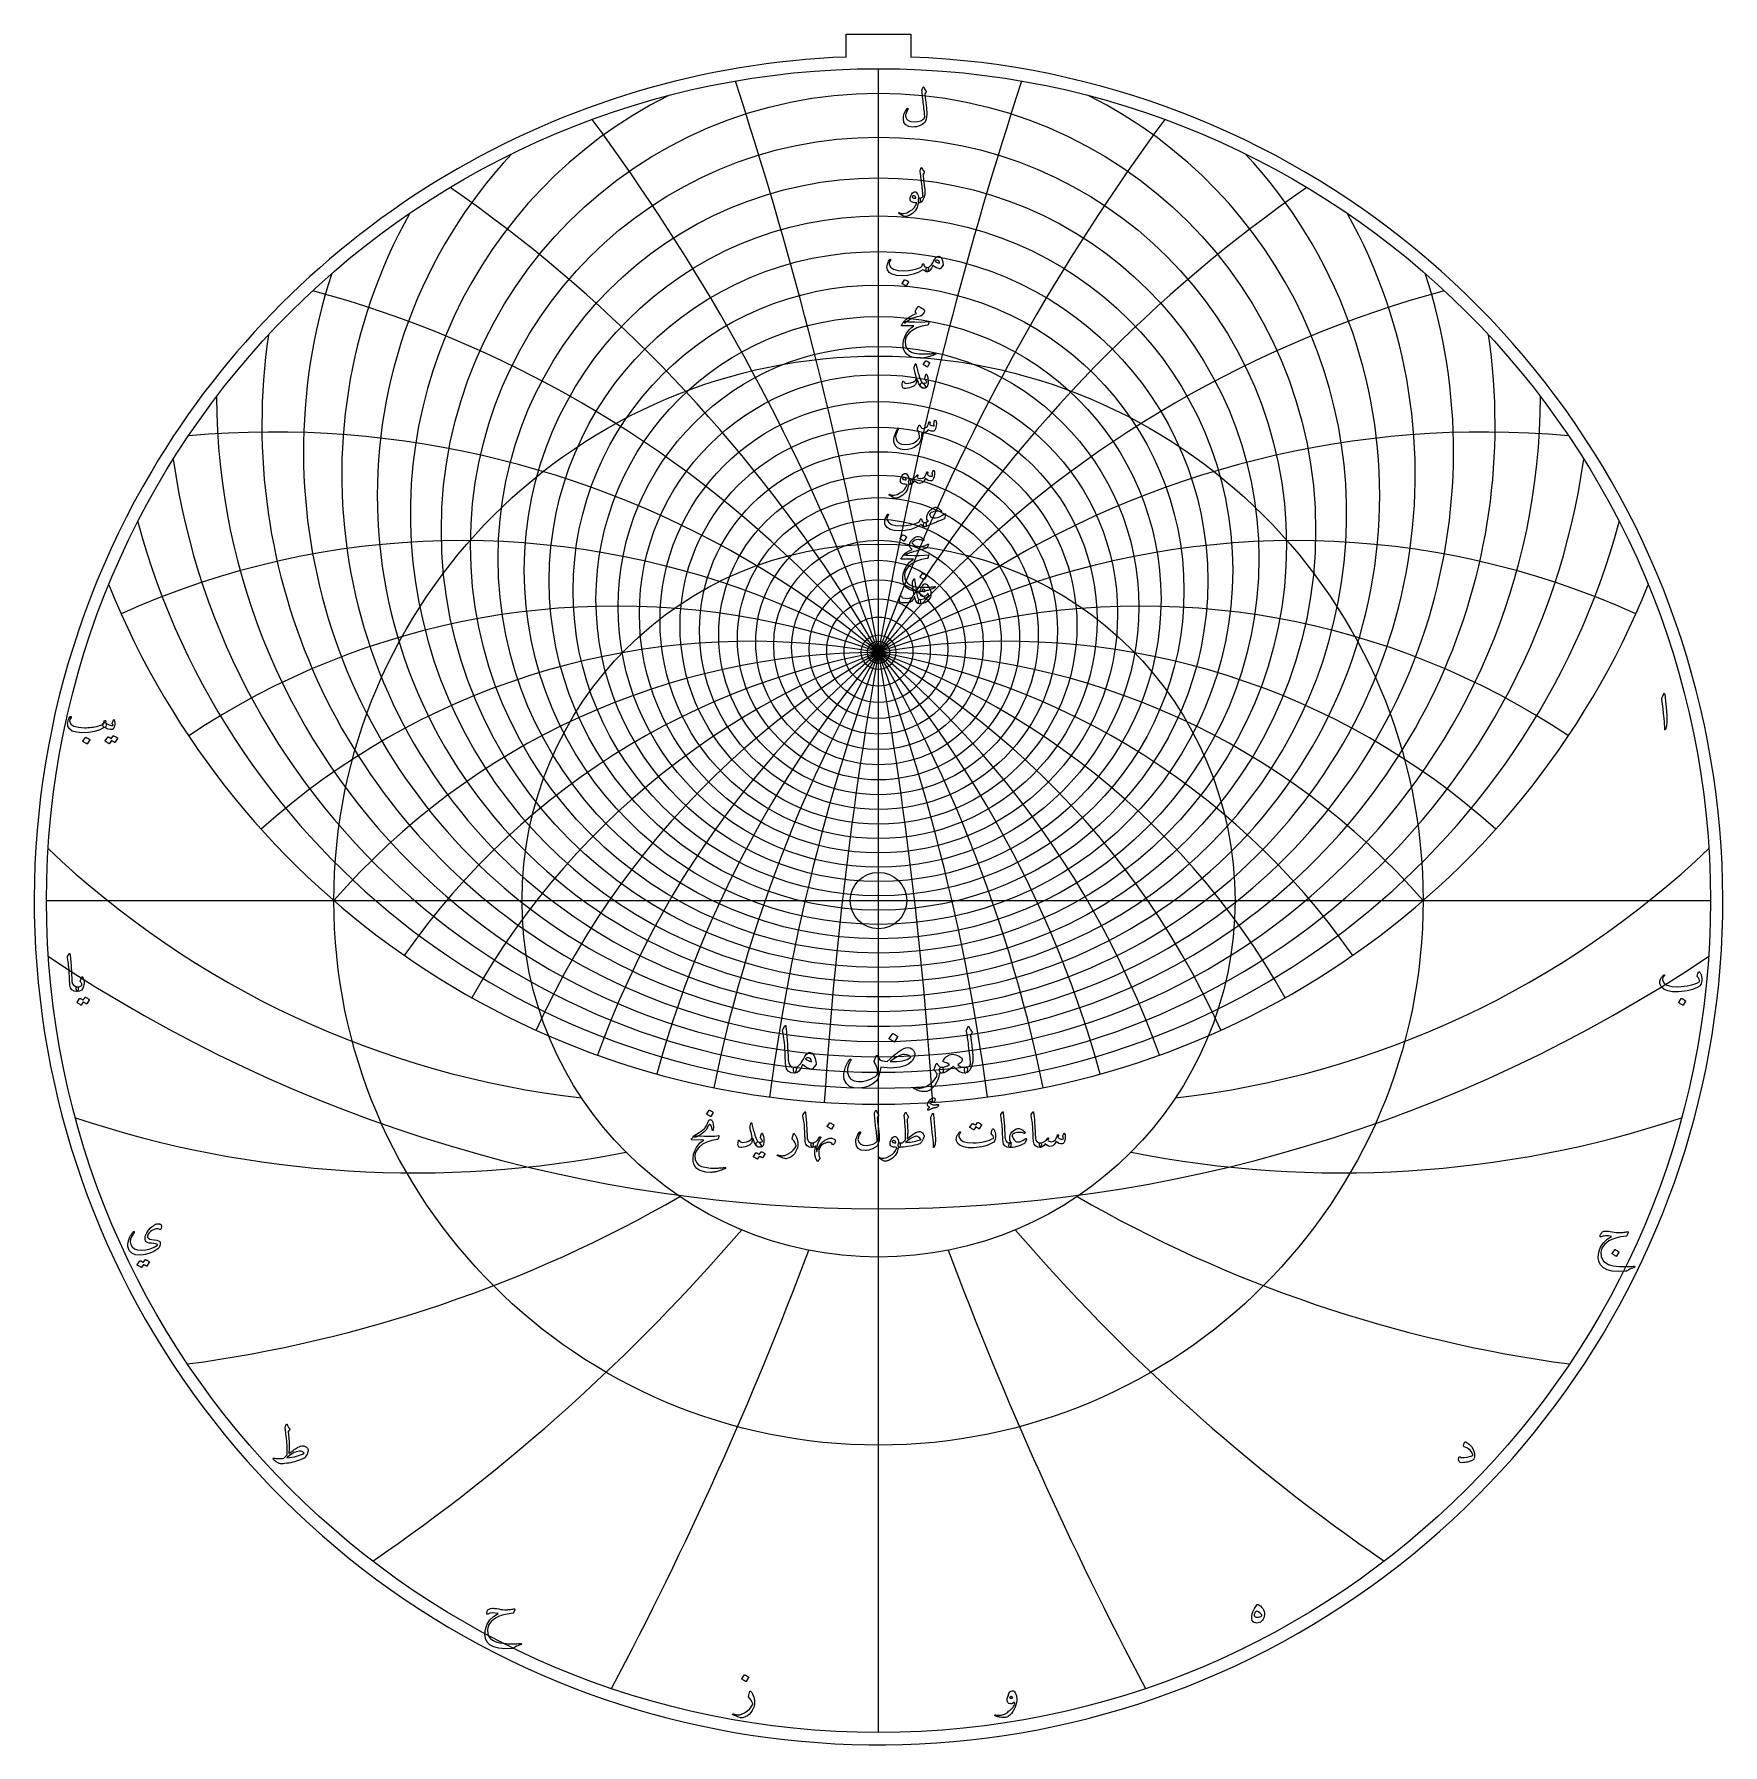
# Model space of a CAD drawing. Header units: millimetres. Extents: x -80 to 80, y -80 to 82.
import ezdxf

# ---------------------------------------------------------------- set-up
doc = ezdxf.new("R2010")
doc.units = ezdxf.units.MM
for name, color, linetype in [('CUT_INNER', 6, 'Continuous'), ('CUT_OUTER', 1, 'Continuous'), ('ENGRAVE', 7, 'Continuous'), ('ENGRAVE_FINE', 8, 'Continuous'), ('TEXT', 5, 'Continuous')]:
    doc.layers.add(name, color=color, linetype=linetype)

msp = doc.modelspace()

# ---------------------------------------------------------------- linework, layer by layer
at = {"layer": 'CUT_INNER'}
msp.add_circle((0, 0), 2.69, dxfattribs=at)
at = {"layer": 'CUT_OUTER'}
for points in [[(-3.08, 82.482), (3.08, 82.482), (3.08, 80.3107)], [(-3.08, 80.3107), (-3.08, 82.482)]]:
    msp.add_lwpolyline(points, dxfattribs=at)
for centre, radius, start, end in [((-0.0002, -0.0002), 80.3699, 149.413866, 87.803582), ((-0.0008, 0.0008), 80.3689, 92.195702, 149.41427)]:
    msp.add_arc(centre, radius, start, end, dxfattribs=at)
at = {"layer": 'ENGRAVE'}
for points in [[(0, -79.2), (0, 79.2)], [(-79.2, 0), (79.2, 0)], [(0, -79.2), (0, -33.9362)]]:
    msp.add_lwpolyline(points, dxfattribs=at)
for centre, radius in [((0, 0), 79.2), ((0, 33.845), 38.8369), ((0, 28.7029), 26.8925), ((0, 0), 51.8435), ((0, 25.706), 17.0304), ((0, 0), 33.9362), ((0, 24.1228), 8.2726), ((0, 23.6264), 1.056)]:
    msp.add_circle(centre, radius, dxfattribs=at)
for centre, radius, start, end in [((0, 42.7672), 54.7362, 161.989839, 18.010161), ((0, 59.6391), 79.0226, 201.985792, 338.014208), ((0, -45.0669), 68.6933, 41, 139), ((0, -45.0669), 68.6933, 41, 139), ((-18.3793, 68.5924), 87.9231, 226.370944, 263.540169), ((18.3793, 68.5924), 87.9231, 276.459831, 313.629056), ((-44.1017, 76.3863), 102.3112, 251.565951, 281.301331), ((44.1017, 76.3863), 102.3112, 258.698669, 288.434049), ((-82.7502, 82.7502), 127.9958, 277.620698, 299.922233), ((82.7502, 82.7502), 127.9958, 240.077767, 262.379302), ((-151.4886, 87.462), 182.4449, 304.503564, 319.371254), ((151.4886, 87.462), 182.4449, 220.628746, 235.496436), ((-337.2164, 90.3569), 352.9405, 332.060127, 339.493972), ((337.2164, 90.3569), 352.9405, 200.506028, 207.939873)]:
    msp.add_arc(centre, radius, start, end, dxfattribs=at)
at = {"layer": 'ENGRAVE_FINE'}
for centre, radius in [((0, 35.2478), 41.6134), ((0, 32.5867), 36.2119), ((0, 31.4563), 33.7199), ((0, 30.4399), 31.3448), ((0, 29.5254), 29.073), ((0, 27.9636), 24.7927), ((0, 27.3002), 22.7645), ((0, 26.7063), 20.7995), ((0, 26.1765), 18.8904), ((0, 25.291), 15.2136), ((0, 24.9278), 13.4344), ((0, 24.6136), 11.6876), ((0, 24.346), 9.9685), ((0, 23.9424), 6.5958), ((0, 23.8034), 4.9339), ((0, 23.7048), 3.2832), ((0, 23.646), 1.6398)]:
    msp.add_circle(centre, radius, dxfattribs=at)
for centre, radius, start, end in [((0, 36.815), 44.563, 116.694811, 63.305189), ((-389.579, -45.0669), 395.5889, 3.747031, 18.1283), ((-389.579, -45.0669), 395.5889, 3.747031, 18.1283), ((389.579, -45.0669), 395.5889, 161.8717, 176.252969), ((389.579, -45.0669), 395.5889, 161.8717, 176.252969), ((-188.7333, -45.0669), 200.8457, 7.543642, 36.486596), ((-188.7333, -45.0669), 200.8457, 7.543642, 36.486596), ((188.7333, -45.0669), 200.8457, 143.513404, 172.456358), ((188.7333, -45.0669), 200.8457, 143.513404, 172.456358), ((0, 38.5703), 47.7117, 137.032807, 42.967193), ((-118.9803, -45.0669), 137.3866, 11.441846, 55.306369), ((-118.9803, -45.0669), 137.3866, 11.441846, 55.306369), ((118.9803, -45.0669), 137.3866, 124.693631, 168.558154), ((118.9803, -45.0669), 137.3866, 124.693631, 168.558154), ((0, 40.5427), 51.0904, 150.83708, 29.16292), ((-81.8655, -45.0669), 106.8678, 15.498747, 74.808085), ((-81.8655, -45.0669), 106.8678, 15.498747, 74.808085), ((81.8655, -45.0669), 106.8678, 105.191915, 164.501253), ((81.8655, -45.0669), 106.8678, 105.191915, 164.501253), ((0, 45.2872), 58.6948, 171.599741, 8.400259), ((0, 48.1564), 63.0223, 180.171885, 359.828115), ((-57.6405, -45.0669), 89.6727, 19.779688, 95.149815), ((-57.6405, -45.0669), 89.6727, 19.779688, 95.149815), ((57.6405, -45.0669), 89.6727, 84.850185, 160.220312), ((57.6405, -45.0669), 89.6727, 84.850185, 160.220312), ((0, 51.4428), 67.789, 187.98681, 352.01319), ((0, 55.233), 73.0841, 195.219112, 344.780888), ((-39.6601, -45.0669), 79.3202, 24.362203, 114.146841), ((-39.6601, -45.0669), 79.3202, 24.362203, 114.146841), ((39.6601, -45.0669), 79.3202, 65.853159, 155.637797), ((39.6601, -45.0669), 79.3202, 65.853159, 155.637797), ((-25.0023, -45.0669), 73.1019, 29.341216, 123.798896), ((-25.0023, -45.0669), 73.1019, 29.341216, 123.798896), ((25.0023, -45.0669), 73.1019, 56.201104, 150.658784), ((25.0023, -45.0669), 73.1019, 56.201104, 150.658784), ((-12.1125, -45.0669), 69.753, 34.836047, 131.966559), ((-12.1125, -45.0669), 69.753, 34.836047, 131.966559), ((12.1125, -45.0669), 69.753, 48.033441, 145.163953), ((12.1125, -45.0669), 69.753, 48.033441, 145.163953), ((0, 112.7436), 142.0752, 236.207433, 303.792567)]:
    msp.add_arc(centre, radius, start, end, dxfattribs=at)
at = {"layer": 'TEXT'}
for points in [[(4.2412, 77.4251), (4.2494, 77.4394), (4.26, 77.4497), (4.2729, 77.4558), (4.2881, 77.4579), (4.3033, 77.4552), (4.3162, 77.4473), (4.3267, 77.4342), (4.3349, 77.4157), (4.3785, 77.3083), (4.4251, 77.2155), (4.4746, 77.1373), (4.527, 77.0738), (4.5425, 77.051), (4.5469, 77.0246), (4.5401, 76.9947), (4.5223, 76.9614), (4.5109, 76.9453), (4.5, 76.9298), (4.4898, 76.9148), (4.4801, 76.9005), (4.471, 76.887), (4.4626, 76.8747), (4.4547, 76.8636), (4.4473, 76.8536), (4.435, 76.8355), (4.4263, 76.8138), (4.421, 76.7887), (4.4192, 76.76), (4.4248, 76.679), (4.4321, 76.5908), (4.4412, 76.4952), (4.452, 76.3923), (4.4643, 76.2821), (4.4778, 76.1645), (4.4924, 76.0397), (4.5082, 75.9075), (4.5259, 75.7756), (4.5416, 75.6516), (4.5552, 75.5356), (4.5668, 75.4274), (4.5766, 75.3269), (4.5849, 75.2336), (4.5918, 75.1477), (4.5972, 75.0691), (4.6034, 74.8364), (4.5843, 74.6159), (4.5401, 74.4078), (4.4708, 74.2119), (4.4031, 74.0969), (4.2986, 73.9906), (4.1572, 73.8931), (3.9789, 73.8044), (3.7857, 73.731), (3.6042, 73.6792), (3.4344, 73.649), (3.2764, 73.6405), (2.8806, 73.695), (2.5972, 73.8443), (2.4262, 74.0884), (2.3677, 74.4274), (2.3882, 74.68), (2.4543, 74.9274), (2.5662, 75.1695), (2.7237, 75.4063), (2.7357, 75.4201), (2.7483, 75.4286), (2.7614, 75.4318), (2.7752, 75.4298), (2.7898, 75.4242), (2.801, 75.4169), (2.8086, 75.4078), (2.8127, 75.397), (2.8156, 75.3809), (2.815, 75.3653), (2.8109, 75.3504), (2.8033, 75.3361), (2.6959, 75.1268), (2.6218, 74.9485), (2.5811, 74.8012), (2.5738, 74.685), (2.6519, 74.4347), (2.8209, 74.26), (3.0805, 74.1607), (3.4309, 74.137), (3.7468, 74.1713), (4.0152, 74.2506), (4.2363, 74.375), (4.4099, 74.5445), (4.4062, 74.6263), (4.3999, 74.7219), (4.391, 74.8312), (4.3794, 74.9543), (4.3649, 75.0915), (4.3472, 75.243), (4.3263, 75.4088), (4.3021, 75.589), (4.2793, 75.7749), (4.2576, 75.9579), (4.2371, 76.1379), (4.2178, 76.315), (4.2, 76.4892), (4.1839, 76.6604), (4.1695, 76.8288), (4.1569, 76.9942), (4.1382, 77.1534), (4.1391, 77.1716), (4.1417, 77.1885), (4.1461, 77.2044), (4.1523, 77.219)], [(3.9579, 69.5259), (3.9895, 69.6023), (4.0141, 69.6629), (4.0316, 69.7077), (4.0422, 69.7367), (4.0504, 69.7552), (4.0609, 69.7683), (4.0738, 69.7762), (4.089, 69.7789), (4.1063, 69.7759), (4.1206, 69.7672), (4.1321, 69.7525), (4.1405, 69.732), (4.1795, 69.6316), (4.226, 69.5412), (4.2802, 69.4607), (4.3419, 69.3901), (4.3592, 69.3676), (4.3642, 69.3421), (4.3569, 69.3137), (4.3373, 69.2824), (4.2342, 69.1372), (4.2412, 69.0722), (4.2483, 69.0084), (4.2553, 68.9457), (4.2623, 68.8843), (4.2693, 68.8239), (4.2764, 68.7648), (4.2834, 68.7069), (4.2904, 68.6501), (4.3551, 68.1243), (4.3946, 67.7133), (4.409, 67.417), (4.3982, 67.2355), (4.3097, 66.9062), (4.1944, 66.6629), (4.0521, 66.5057), (3.8829, 66.4346), (3.8782, 66.4346), (3.8736, 66.4346), (3.8689, 66.4346), (3.8642, 66.4346), (3.8364, 66.4609), (3.8185, 66.5212), (3.8106, 66.6155), (3.8127, 66.7437), (3.8171, 66.7911), (3.8302, 66.8257), (3.8522, 66.8474), (3.8829, 66.8561), (4.0018, 66.8798), (4.1007, 66.9229), (4.1798, 66.9852), (4.2389, 67.0669), (4.235, 67.165), (4.2278, 67.2765), (4.2174, 67.4015), (4.2038, 67.54), (4.1872, 67.6913), (4.1681, 67.855), (4.1463, 68.0309), (4.1218, 68.2191), (4.0993, 68.4042), (4.0785, 68.5704), (4.0595, 68.718), (4.0422, 68.8468), (4.0273, 68.9569), (4.0152, 69.0482), (4.0062, 69.1208), (4, 69.1747), (3.9532, 69.4416), (3.9517, 69.468), (3.952, 69.4908), (3.9541, 69.5101), (3.9579, 69.5259)], [(3.7893, 66.3831), (3.6795, 65.9975), (3.4953, 65.6746), (3.2368, 65.4144), (2.904, 65.2168), (2.8575, 65.1967), (2.8115, 65.1787), (2.7661, 65.1628), (2.7213, 65.1489), (2.6774, 65.1373), (2.6347, 65.1284), (2.5931, 65.1221), (2.5527, 65.1184), (2.452, 65.1328), (2.3185, 65.1852), (2.1522, 65.2756), (1.9532, 65.4041), (1.9318, 65.4226), (1.9192, 65.4404), (1.9154, 65.4577), (1.9204, 65.4744), (1.9315, 65.4873), (1.9461, 65.4931), (1.9643, 65.492), (1.986, 65.4838), (2.1929, 65.4167), (2.4251, 65.417), (2.6824, 65.4846), (2.9649, 65.6196), (3.1956, 65.7762), (3.3864, 65.9603), (3.5375, 66.172), (3.6487, 66.4112), (3.6479, 66.4197), (3.6452, 66.4264), (3.6408, 66.4314), (3.6347, 66.4346), (3.4734, 66.444), (3.3361, 66.4627), (3.2228, 66.4908), (3.1335, 66.5283), (3.0644, 66.5862), (3.0211, 66.6664), (3.0035, 66.7689), (3.0117, 66.8936), (3.0144, 66.9101), (3.0176, 66.927), (3.0214, 66.9441), (3.0258, 66.9615), (3.0308, 66.9795), (3.0363, 66.9984), (3.0425, 67.0182), (3.0492, 67.0388), (3.1042, 67.1726), (3.171, 67.2835), (3.2494, 67.3717), (3.3396, 67.4369), (3.4318, 67.4727), (3.5164, 67.4721), (3.5934, 67.4352), (3.6628, 67.362), (3.7234, 67.2601), (3.7693, 67.1419), (3.8007, 67.0072), (3.8174, 66.8561), (3.8266, 66.8563), (3.8355, 66.8567), (3.8441, 66.8575), (3.8525, 66.8585), (3.8608, 66.8595), (3.8695, 66.8602), (3.8784, 66.8607), (3.8876, 66.8608), (3.9192, 66.8541), (3.9438, 66.8339), (3.9614, 66.8002), (3.9719, 66.7531), (3.9763, 66.7013), (3.9754, 66.6489), (3.9693, 66.5959), (3.9579, 66.5423), (3.9429, 66.4952), (3.9263, 66.4615), (3.9078, 66.4413), (3.8876, 66.4346), (3.7986, 66.4346), (3.798, 66.4261), (3.7963, 66.4147), (3.7934, 66.4003), (3.7893, 66.3831)], [(3.5644, 66.9077), (3.5152, 66.9934), (3.4614, 67.054), (3.4028, 67.0895), (3.3396, 67.0997), (3.3018, 67.0897), (3.2682, 67.0739), (3.2386, 67.0523), (3.2131, 67.0248), (3.2049, 67.0101), (3.2038, 66.9943), (3.2096, 66.9773), (3.2225, 66.9592), (3.2708, 66.9167), (3.3408, 66.8878), (3.4324, 66.8722), (3.5457, 66.8702), (3.5574, 66.8725), (3.5644, 66.8796), (3.5668, 66.8913), (3.5644, 66.9077)], [(1.0679, 61.0465), (1.0846, 61.0646), (1.1019, 61.0723), (1.1197, 61.0693), (1.1382, 61.0559), (1.1522, 61.0383), (1.1569, 61.0184), (1.1522, 60.9961), (1.1382, 60.9716), (1.0668, 60.8609), (1.0211, 60.7584), (1.0012, 60.6642), (1.007, 60.5781), (1.1537, 60.2953), (1.4391, 60.098), (1.8633, 59.9862), (2.4262, 59.9598), (2.844, 59.9906), (3.2448, 60.0547), (3.6285, 60.1522), (3.9953, 60.283), (4.06, 60.3214), (4.1136, 60.3802), (4.1561, 60.4596), (4.1874, 60.5594), (4.1979, 60.5878), (4.2155, 60.6074), (4.2401, 60.6182), (4.2717, 60.6203), (4.2942, 60.6106), (4.3103, 60.591), (4.32, 60.5614), (4.3232, 60.5219), (4.3452, 60.4241), (4.4064, 60.3509), (4.5068, 60.3023), (4.6464, 60.2783), (4.6968, 60.2672), (4.7307, 60.2385), (4.7483, 60.1923), (4.7494, 60.1285), (4.7325, 60.0096), (4.7096, 59.9247), (4.6809, 59.8738), (4.6464, 59.8568), (4.5436, 59.8703), (4.4462, 59.9107), (4.354, 59.978), (4.267, 60.0723), (4.2597, 60.0761), (4.2471, 60.0734), (4.2292, 60.0643), (4.2061, 60.0488), (3.7693, 59.8029), (3.2928, 59.6273), (2.7764, 59.5219), (2.2202, 59.4868), (1.7061, 59.5219), (1.3068, 59.6273), (1.0223, 59.8029), (0.8525, 60.0488), (0.8138, 60.1861), (0.8009, 60.3264), (0.8138, 60.4695), (0.8525, 60.6156), (0.9046, 60.7514), (0.9579, 60.8685), (1.0123, 60.9669), (1.0679, 61.0465)], [(5.7331, 61.3463), (5.8797, 61.2942), (6.0012, 61.1472), (6.0975, 60.9054), (6.1687, 60.5687), (6.1713, 60.5444), (6.1698, 60.5231), (6.1643, 60.5046), (6.1546, 60.4891), (5.897, 60.1659), (5.8791, 60.1463), (5.8584, 60.1343), (5.8346, 60.1299), (5.808, 60.1331), (5.6329, 60.1929), (5.4684, 60.269), (5.3144, 60.3615), (5.171, 60.4704), (5.0554, 60.2019), (4.9286, 60.0102), (4.7907, 59.8951), (4.6417, 59.8568), (4.625, 59.8629), (4.6078, 59.8814), (4.5899, 59.9121), (4.5715, 59.9552), (4.5431, 60.0617), (4.5328, 60.1472), (4.5407, 60.2116), (4.5668, 60.2549), (4.582, 60.2652), (4.5996, 60.2725), (4.6195, 60.2769), (4.6417, 60.2783), (4.7483, 60.2965), (4.8525, 60.3463), (4.9544, 60.4276), (5.0539, 60.5406), (5.0975, 60.6062), (5.1628, 60.7139), (5.2497, 60.8638), (5.3583, 61.0559), (5.4432, 61.1829), (5.534, 61.2737), (5.6306, 61.3281), (5.7331, 61.3463)], [(5.3958, 60.8872), (5.4836, 60.8141), (5.5832, 60.7538), (5.6944, 60.7063), (5.8174, 60.6718), (5.8106, 60.764), (5.7858, 60.8392), (5.7427, 60.8975), (5.6815, 60.9388), (5.611, 60.9601), (5.5398, 60.9587), (5.4681, 60.9344), (5.3958, 60.8872)], [(2.4871, 59.1027), (2.493, 59.1085), (2.5012, 59.1121), (2.5117, 59.1132), (2.5246, 59.1121), (2.6156, 59.0752), (2.7014, 59.0301), (2.7819, 58.9768), (2.8572, 58.9153), (2.8645, 58.906), (2.8677, 58.8966), (2.8668, 58.8872), (2.8618, 58.8779), (2.6417, 58.5219), (2.6335, 58.5134), (2.623, 58.5114), (2.6101, 58.5157), (2.5949, 58.5266), (2.5817, 58.5359), (2.5609, 58.55), (2.5325, 58.5687), (2.4965, 58.5922), (2.4523, 58.6203), (2.3993, 58.653), (2.3375, 58.6905), (2.267, 58.7327), (2.2576, 58.7397), (2.2529, 58.7467), (2.2529, 58.7537), (2.2576, 58.7608)], [(3.9532, 55.6494), (3.5439, 55.5425), (3.1827, 55.4046), (2.8695, 55.2357), (2.6042, 55.0358), (2.5635, 55.0051), (2.5258, 54.9878), (2.4909, 54.984), (2.459, 54.9936), (2.4219, 55.0378), (2.4274, 55.1002), (2.4757, 55.1807), (2.5668, 55.2794), (2.7819, 55.4579), (3.0293, 55.6189), (3.3089, 55.7624), (3.6206, 55.8883), (3.5316, 56.0194), (3.515, 56.0522), (3.507, 56.085), (3.5079, 56.1178), (3.5176, 56.1506), (3.5805, 56.2756), (3.6382, 56.3789), (3.6906, 56.4606), (3.7377, 56.5206), (3.7679, 56.549), (3.7974, 56.5639), (3.8264, 56.5654), (3.8548, 56.5534), (4.0196, 56.4603), (4.1581, 56.373), (4.2702, 56.2917), (4.356, 56.2161), (4.3727, 56.1918), (4.3806, 56.1611), (4.3797, 56.1239), (4.3701, 56.0803), (4.3399, 56.0121), (4.2916, 55.9292), (4.2251, 55.8318), (4.1405, 55.7196), (4.1183, 55.703), (4.0797, 55.6857), (4.0246, 55.6678), (3.9532, 55.6494)], [(2.8478, 55.1061), (3.4488, 55.085), (3.9684, 55.0826), (4.4066, 55.099), (4.7635, 55.1342), (4.7745, 55.1355), (4.784, 55.1347), (4.792, 55.132), (4.7986, 55.1271), (4.8035, 55.1205), (4.8062, 55.1125), (4.807, 55.103), (4.8057, 55.092), (4.7964, 55.0493), (4.7875, 55.01), (4.7789, 54.9743), (4.7705, 54.9421), (4.7625, 54.9134), (4.7547, 54.8883), (4.7472, 54.8666), (4.7401, 54.8484), (4.7249, 54.8195), (4.7073, 54.7981), (4.6874, 54.7843), (4.6651, 54.7782), (4.1241, 54.6801), (3.6534, 54.5264), (3.2529, 54.3171), (2.9227, 54.0522), (2.7559, 53.8616), (2.6347, 53.6599), (2.5591, 53.4471), (2.5293, 53.2231), (2.558, 52.8716), (2.6721, 52.585), (2.8718, 52.3634), (3.1569, 52.2067), (3.3048, 52.1593), (3.4672, 52.1201), (3.6443, 52.0891), (3.8361, 52.0662), (4.0422, 52.0513), (4.2623, 52.044), (4.4965, 52.0443), (4.7448, 52.0522), (4.833, 52.0571), (4.9198, 52.0627), (5.0052, 52.0689), (5.089, 52.0756), (5.1708, 52.0829), (5.25, 52.0908), (5.3266, 52.0993), (5.4005, 52.1084), (5.423, 52.1095), (5.4391, 52.1037), (5.4488, 52.0908), (5.452, 52.0709), (5.4503, 52.0478), (5.445, 52.0299), (5.4362, 52.0173), (5.4239, 52.01), (5.2916, 51.9541), (5.1663, 51.9035), (5.048, 51.8581), (4.9368, 51.818), (4.8329, 51.7828), (4.7366, 51.7524), (4.6479, 51.7266), (4.5668, 51.7056), (4.4905, 51.69), (4.4163, 51.6763), (4.3441, 51.6643), (4.274, 51.654), (4.2057, 51.6461), (4.1388, 51.6412), (4.0734, 51.6391), (4.0094, 51.64), (3.5726, 51.6739), (3.2085, 51.7477), (2.9169, 51.8613), (2.6979, 52.0147), (2.5372, 52.2064), (2.4251, 52.4304), (2.3615, 52.6865), (2.3466, 52.9749), (2.3926, 53.3326), (2.5024, 53.6798), (2.676, 54.0165), (2.9134, 54.3426), (3.0062, 54.4412), (3.1113, 54.5358), (3.2287, 54.6262), (3.3583, 54.7126), (2.2248, 54.722), (2.1976, 54.7337), (2.1862, 54.7548), (2.1906, 54.7852), (2.2108, 54.825), (2.2488, 54.883), (2.2834, 54.9351), (2.3144, 54.9813), (2.3419, 55.0217), (2.3659, 55.056), (2.3864, 55.0838), (2.4034, 55.1052), (2.4169, 55.1201), (2.4473, 55.1227), (2.5293, 55.1213), (2.6628, 55.1157), (2.8478, 55.1061)], [(3.5902, 50.9844), (3.6171, 50.8615), (3.6464, 50.7367), (3.678, 50.6098), (3.712, 50.4808), (3.7483, 50.3492), (3.7869, 50.2144), (3.8279, 50.0764), (3.8712, 49.9352), (3.9587, 49.6811), (4.0387, 49.4902), (4.111, 49.3626), (4.1757, 49.2982), (4.2322, 49.2598), (4.2893, 49.2057), (4.3469, 49.1357), (4.4052, 49.0499), (4.4602, 48.9436), (4.4754, 48.8637), (4.4508, 48.8102), (4.3864, 48.7829), (4.1783, 48.804), (3.9942, 48.9422), (3.834, 49.1975), (3.6979, 49.5698), (3.695, 49.576), (3.6909, 49.5804), (3.6856, 49.583), (3.6792, 49.5839), (3.6745, 49.583), (3.6698, 49.5804), (3.6651, 49.576), (3.6604, 49.5698), (3.6473, 49.5095), (3.6312, 49.4457), (3.6121, 49.3784), (3.5902, 49.3075), (3.5662, 49.2405), (3.541, 49.1846), (3.5147, 49.1398), (3.4871, 49.1061), (3.3882, 49.0198), (3.2647, 48.9434), (3.1165, 48.8769), (2.9438, 48.8204), (2.7682, 48.7785), (2.6159, 48.7607), (2.4871, 48.7668), (2.3817, 48.797), (2.2916, 48.8725), (2.2506, 49.0054), (2.2588, 49.1957), (2.3162, 49.4434), (2.3217, 49.4516), (2.3291, 49.4574), (2.3381, 49.4609), (2.349, 49.4621), (2.3618, 49.4606), (2.3724, 49.4562), (2.3806, 49.4489), (2.3864, 49.4387), (2.4087, 49.3869), (2.4333, 49.3438), (2.4602, 49.3096), (2.4895, 49.2841), (2.5808, 49.2501), (2.7049, 49.242), (2.8618, 49.2595), (3.0515, 49.3028), (3.2538, 49.3678), (3.411, 49.441), (3.5231, 49.5224), (3.5902, 49.612), (3.6013, 49.7027), (3.5832, 49.8579), (3.5357, 50.0774), (3.459, 50.3614), (3.4222, 50.511), (3.4005, 50.6319), (3.3941, 50.7241), (3.4028, 50.7876), (3.4918, 51.0406), (3.5015, 51.0672), (3.5117, 51.0862), (3.5226, 51.0976), (3.534, 51.1014), (3.548, 51.0941), (3.5621, 51.0722), (3.5761, 51.0356), (3.5902, 50.9844)], [(4.4942, 51.3872), (4.5, 51.393), (4.5082, 51.3965), (4.5188, 51.3977), (4.5316, 51.3965), (4.6227, 51.3596), (4.7085, 51.3146), (4.789, 51.2613), (4.8642, 51.1998), (4.8715, 51.1904), (4.8747, 51.1811), (4.8739, 51.1717), (4.8689, 51.1623), (4.6487, 50.8064), (4.6405, 50.7979), (4.63, 50.7958), (4.6171, 50.8002), (4.6019, 50.811), (4.5887, 50.8204), (4.5679, 50.8345), (4.5395, 50.8532), (4.5035, 50.8766), (4.4593, 50.9047), (4.4064, 50.9375), (4.3446, 50.975), (4.274, 51.0171), (4.2647, 51.0242), (4.26, 51.0312), (4.26, 51.0382), (4.2647, 51.0452)], [(4.5363, 49.4715), (4.5088, 49.5174), (4.4825, 49.5569), (4.4573, 49.59), (4.4333, 49.6167), (4.416, 49.6395), (4.4064, 49.6658), (4.4043, 49.6957), (4.4099, 49.7291), (4.5082, 50.085), (4.522, 50.1161), (4.5398, 50.1249), (4.5618, 50.1114), (4.5879, 50.0757), (4.6271, 49.9999), (4.6605, 49.9082), (4.688, 49.8008), (4.7096, 49.6776), (4.7222, 49.5593), (4.7272, 49.4434), (4.7246, 49.3298), (4.7143, 49.2185), (4.6976, 49.1216), (4.6757, 49.037), (4.6484, 48.9647), (4.616, 48.9047), (4.5758, 48.8602), (4.5211, 48.8251), (4.4517, 48.7993), (4.3677, 48.7829), (4.2816, 48.7797), (4.2014, 48.7935), (4.1271, 48.8242), (4.0586, 48.8719), (4.0056, 48.9325), (3.9778, 49.0019), (3.9751, 49.0801), (3.9977, 49.167), (4.0337, 49.2381), (4.0761, 49.2829), (4.125, 49.3014), (4.1804, 49.2935), (4.308, 49.2627), (4.4192, 49.2595), (4.5141, 49.2838), (4.5925, 49.3356), (4.5943, 49.3494), (4.5855, 49.3766), (4.5662, 49.4173), (4.5363, 49.4715)], [(5.3443, 45.6951), (5.3525, 45.7156), (5.363, 45.7302), (5.3759, 45.739), (5.3911, 45.742), (5.4107, 45.7396), (5.4274, 45.7326), (5.4412, 45.7209), (5.452, 45.7045), (5.4787, 45.6459), (5.4977, 45.5733), (5.5091, 45.4867), (5.5129, 45.386), (5.5027, 45.2215), (5.4719, 45.0651), (5.4207, 44.917), (5.349, 44.7771), (5.3244, 44.7434), (5.2975, 44.7174), (5.2682, 44.6989), (5.2366, 44.6881), (5.1221, 44.6808), (4.9989, 44.701), (4.8668, 44.7487), (4.726, 44.8239), (4.6075, 44.6614), (4.4672, 44.5534), (4.3054, 44.4998), (4.1218, 44.5007), (4.1158, 44.4019), (4.1072, 44.3069), (4.0959, 44.2157), (4.082, 44.1284), (4.0655, 44.0442), (4.0463, 43.9627), (4.0245, 43.8838), (4, 43.8075), (3.9432, 43.6699), (3.8665, 43.5429), (3.7699, 43.4264), (3.6534, 43.3204), (3.3809, 43.1389), (3.0925, 43.0113), (2.7884, 42.9375), (2.4684, 42.9176), (2.108, 42.9665), (1.8232, 43.0944), (1.6139, 43.3014), (1.4801, 43.5874), (1.462, 43.6904), (1.459, 43.8122), (1.4713, 43.9527), (1.4988, 44.112), (1.543, 44.2864), (1.6054, 44.4679), (1.6859, 44.6565), (1.7846, 44.852), (1.7925, 44.8643), (1.8021, 44.8731), (1.8135, 44.8784), (1.8267, 44.8801), (1.8399, 44.8789), (1.8513, 44.8754), (1.861, 44.8696), (1.8689, 44.8614), (1.8741, 44.8494), (1.8759, 44.8368), (1.8741, 44.8236), (1.8689, 44.8099), (1.7436, 44.5496), (1.6628, 44.3356), (1.6265, 44.1679), (1.6347, 44.0464), (1.7529, 43.7785), (1.9391, 43.5839), (2.1932, 43.4624), (2.5152, 43.4141), (2.9655, 43.4428), (3.3466, 43.5569), (3.6587, 43.7566), (3.9017, 44.0417), (3.9008, 44.2296), (3.87, 44.4281), (3.8095, 44.6371), (3.719, 44.8567), (3.7076, 44.8789), (3.7014, 44.8989), (3.7006, 44.9164), (3.7049, 44.9316), (3.7301, 44.9839), (3.7541, 45.0329), (3.777, 45.0787), (3.7986, 45.1213), (3.8191, 45.1601), (3.8384, 45.1945), (3.8566, 45.2245), (3.8736, 45.2501), (3.8832, 45.261), (3.8935, 45.2654), (3.9043, 45.2633), (3.9157, 45.2548), (3.9216, 45.2484), (3.9298, 45.2384), (3.9403, 45.225), (3.9532, 45.208), (3.9678, 45.1875), (3.9836, 45.1635), (4.0006, 45.136), (4.0188, 45.1049), (4.0556, 45.0452), (4.0867, 45.0019), (4.1119, 44.975), (4.1312, 44.9644), (4.253, 44.9542), (4.3747, 44.975), (4.4965, 45.0268), (4.6183, 45.1096), (4.6625, 45.1647), (4.7061, 45.2548), (4.7492, 45.3801), (4.7916, 45.5405), (4.7957, 45.5558), (4.8033, 45.5686), (4.8144, 45.5792), (4.8291, 45.5874), (4.8428, 45.5927), (4.856, 45.5944), (4.8686, 45.5927), (4.8806, 45.5874), (4.8985, 45.5581), (4.9052, 45.5031), (4.9008, 45.4223), (4.8853, 45.3157), (4.9798, 45.2578), (5.0808, 45.2197), (5.1883, 45.2016), (5.3021, 45.2033), (5.3007, 45.2376), (5.2963, 45.2654), (5.289, 45.2867), (5.2787, 45.3017), (5.267, 45.3157), (5.26, 45.3298), (5.2576, 45.3438), (5.26, 45.3579)], [(5.2342, 40.9555), (5.2445, 40.9625), (5.2565, 40.9601), (5.2702, 40.9484), (5.2857, 40.9274), (5.3024, 40.8916), (5.315, 40.8407), (5.3235, 40.7745), (5.3279, 40.6932), (5.3294, 40.6007), (5.3244, 40.5105), (5.313, 40.4227), (5.2951, 40.3372), (5.243, 40.1709), (5.185, 40.0515), (5.1212, 39.9789), (5.0516, 39.9531), (4.8867, 39.9628), (4.7342, 40.0058), (4.594, 40.0822), (4.4661, 40.192), (4.3782, 40.019), (4.274, 39.884), (4.1534, 39.7871), (4.0164, 39.7283), (3.8727, 39.7154), (3.7272, 39.7517), (3.5799, 39.8372), (3.4309, 39.9718), (3.3103, 39.8182), (3.1921, 39.7084), (3.0761, 39.6425), (2.9625, 39.6206), (2.9397, 39.6334), (2.9181, 39.6721), (2.8976, 39.7365), (2.8782, 39.8266), (2.8712, 39.9156), (2.8829, 39.9812), (2.9134, 40.0234), (2.9625, 40.0421), (3.1786, 40.091), (3.3677, 40.1861), (3.5299, 40.3275), (3.6651, 40.5152), (3.6724, 40.5254), (3.6804, 40.5327), (3.6888, 40.5371), (3.6979, 40.5386), (3.709, 40.5374), (3.719, 40.5339), (3.7278, 40.5281), (3.7354, 40.5199), (3.7398, 40.4947), (3.7295, 40.4519), (3.7046, 40.3916), (3.6651, 40.3138), (3.7169, 40.2538), (3.7974, 40.2096), (3.9066, 40.1812), (4.0445, 40.1686), (4.2164, 40.2046), (4.3665, 40.322), (4.4951, 40.5207), (4.6019, 40.8009), (4.6072, 40.8152), (4.6136, 40.8255), (4.6212, 40.8316), (4.63, 40.8337), (4.6432, 40.8325), (4.6546, 40.829), (4.6643, 40.8231), (4.6722, 40.8149), (4.678, 40.8032), (4.6815, 40.7915), (4.6827, 40.7798), (4.6815, 40.7681), (4.6347, 40.5714), (4.6894, 40.5228), (4.7553, 40.48), (4.8323, 40.4432), (4.9204, 40.4121), (5.0062, 40.3919), (5.0715, 40.3875), (5.1163, 40.399), (5.1405, 40.4262), (5.1485, 40.4678), (5.1441, 40.5269), (5.1274, 40.6036), (5.0984, 40.6978), (5.1034, 40.7245), (5.1277, 40.7763), (5.1713, 40.8533), (5.2342, 40.9555)], [(2.8689, 39.569), (2.7591, 39.1835), (2.575, 38.8606), (2.3165, 38.6004), (1.9836, 38.4028), (1.9371, 38.3827), (1.8911, 38.3647), (1.8457, 38.3487), (1.8009, 38.3348), (1.757, 38.3233), (1.7143, 38.3143), (1.6727, 38.308), (1.6323, 38.3044), (1.5316, 38.3187), (1.3981, 38.3711), (1.2319, 38.4616), (1.0328, 38.5901), (1.0114, 38.6085), (0.9988, 38.6264), (0.995, 38.6437), (1, 38.6604), (1.0111, 38.6732), (1.0258, 38.6791), (1.0439, 38.6779), (1.0656, 38.6697), (1.2725, 38.6027), (1.5047, 38.603), (1.762, 38.6706), (2.0445, 38.8056), (2.2752, 38.9622), (2.4661, 39.1463), (2.6171, 39.358), (2.7284, 39.5971), (2.7275, 39.6056), (2.7248, 39.6124), (2.7205, 39.6173), (2.7143, 39.6206), (2.553, 39.6299), (2.4157, 39.6487), (2.3024, 39.6768), (2.2131, 39.7142), (2.144, 39.7722), (2.1007, 39.8524), (2.0832, 39.9549), (2.0913, 40.0796), (2.094, 40.0961), (2.0972, 40.113), (2.101, 40.1301), (2.1054, 40.1475), (2.1104, 40.1655), (2.1159, 40.1844), (2.1221, 40.2041), (2.1288, 40.2248), (2.1839, 40.3586), (2.2506, 40.4695), (2.3291, 40.5576), (2.4192, 40.6229), (2.5114, 40.6586), (2.596, 40.658), (2.673, 40.6212), (2.7424, 40.548), (2.803, 40.4461), (2.849, 40.3278), (2.8803, 40.1932), (2.897, 40.0421), (2.9062, 40.0423), (2.9151, 40.0427), (2.9238, 40.0434), (2.9321, 40.0444), (2.9404, 40.0455), (2.9491, 40.0462), (2.958, 40.0466), (2.9672, 40.0468), (2.9988, 40.0401), (3.0234, 40.0199), (3.041, 39.9862), (3.0515, 39.9391), (3.0559, 39.8872), (3.0551, 39.8348), (3.0489, 39.7819), (3.0375, 39.7283), (3.0226, 39.6812), (3.0059, 39.6475), (2.9874, 39.6273), (2.9672, 39.6206), (2.8782, 39.6206), (2.8777, 39.6121), (2.8759, 39.6007), (2.873, 39.5863), (2.8689, 39.569)], [(2.644, 40.0936), (2.5949, 40.1794), (2.541, 40.24), (2.4825, 40.2754), (2.4192, 40.2857), (2.3815, 40.2757), (2.3478, 40.2599), (2.3182, 40.2382), (2.2928, 40.2107), (2.2846, 40.1961), (2.2834, 40.1803), (2.2892, 40.1633), (2.3021, 40.1452), (2.3504, 40.1027), (2.4204, 40.0737), (2.512, 40.0582), (2.6253, 40.0562), (2.637, 40.0585), (2.644, 40.0655), (2.6464, 40.0772), (2.644, 40.0936)], [(0.8618, 36.7626), (0.8785, 36.7807), (0.8958, 36.7883), (0.9136, 36.7854), (0.9321, 36.7719), (0.9461, 36.7544), (0.9508, 36.7345), (0.9461, 36.7122), (0.9321, 36.6876), (0.8607, 36.577), (0.815, 36.4745), (0.7951, 36.3802), (0.8009, 36.2942), (0.9476, 36.0114), (1.233, 35.8141), (1.6572, 35.7022), (2.2202, 35.6759), (2.6379, 35.7066), (3.0387, 35.7707), (3.4224, 35.8682), (3.7893, 35.9991), (3.8539, 36.0374), (3.9075, 36.0963), (3.95, 36.1756), (3.9813, 36.2754), (3.9918, 36.3038), (4.0094, 36.3234), (4.034, 36.3343), (4.0656, 36.3363), (4.0881, 36.3267), (4.1042, 36.307), (4.1139, 36.2775), (4.1171, 36.238), (4.1391, 36.1402), (4.2003, 36.067), (4.3007, 36.0184), (4.4403, 35.9944), (4.4907, 35.9833), (4.5246, 35.9546), (4.5422, 35.9083), (4.5434, 35.8445), (4.5264, 35.7257), (4.5035, 35.6408), (4.4749, 35.5898), (4.4403, 35.5729), (4.3376, 35.5863), (4.2401, 35.6267), (4.1479, 35.694), (4.0609, 35.7883), (4.0536, 35.7921), (4.041, 35.7895), (4.0232, 35.7804), (4, 35.7649), (3.5633, 35.519), (3.0867, 35.3433), (2.5703, 35.238), (2.0141, 35.2028), (1.5, 35.238), (1.1007, 35.3433), (0.8162, 35.519), (0.6464, 35.7649), (0.6077, 35.9022), (0.5949, 36.0424), (0.6077, 36.1856), (0.6464, 36.3316), (0.6985, 36.4675), (0.7518, 36.5846), (0.8062, 36.6829), (0.8618, 36.7626)], [(6.3747, 36.7485), (6.2811, 36.3738), (6.2705, 36.3556), (6.253, 36.3387), (6.2284, 36.3229), (6.1968, 36.3082), (6.1266, 36.2835), (6.0521, 36.2561), (5.9733, 36.2261), (5.89, 36.1935), (5.8023, 36.1585), (5.7102, 36.1215), (5.6138, 36.0824), (5.5129, 36.0412), (4.4356, 35.5729), (4.3864, 35.5837), (4.3466, 35.6162), (4.3162, 35.6703), (4.2951, 35.7462), (4.2916, 35.8267), (4.3138, 35.8949), (4.3619, 35.9508), (4.4356, 35.9944), (4.4448, 35.9986), (4.4631, 36.0067), (4.4905, 36.0186), (4.527, 36.0342), (4.5722, 36.0534), (4.6259, 36.0758), (4.6881, 36.1014), (4.7588, 36.1302), (4.6678, 36.2236), (4.6101, 36.3258), (4.5858, 36.4367), (4.5949, 36.5565), (4.685, 36.8413), (4.8384, 37.0822), (5.0551, 37.2792), (5.3349, 37.4323), (5.3961, 37.4467), (5.4672, 37.4429), (5.5483, 37.4209), (5.6394, 37.3808), (5.7339, 37.3261), (5.8209, 37.2649), (5.9002, 37.1973), (5.9719, 37.1232), (5.9921, 37.096), (6.0012, 37.0705), (5.9992, 37.0468), (5.986, 37.0249), (5.9661, 37.0079), (5.9438, 36.9991), (5.9192, 36.9985), (5.8923, 37.0061), (5.7521, 37.0503), (5.6031, 37.0705), (5.4453, 37.0667), (5.2787, 37.0389), (5.128, 36.9938), (5.0082, 36.9335), (4.9195, 36.858), (4.8619, 36.7672), (4.856, 36.7268), (4.8712, 36.6806), (4.9075, 36.6285), (4.9649, 36.5705), (5.0305, 36.5178), (5.0961, 36.4768), (5.1616, 36.4476), (5.2272, 36.43), (5.4236, 36.425), (5.6335, 36.4663), (5.8569, 36.5538), (6.0937, 36.6876), (6.1192, 36.7037), (6.1441, 36.7192), (6.1684, 36.7342), (6.1921, 36.7485), (6.2149, 36.762), (6.2366, 36.7743), (6.2571, 36.7854), (6.2764, 36.7953), (6.33, 36.8205), (6.3642, 36.8211), (6.3791, 36.7971), (6.3747, 36.7485)], [(2.281, 34.8187), (2.2869, 34.8246), (2.2951, 34.8281), (2.3056, 34.8293), (2.3185, 34.8281), (2.4096, 34.7912), (2.4953, 34.7461), (2.5758, 34.6929), (2.6511, 34.6314), (2.6584, 34.622), (2.6616, 34.6127), (2.6607, 34.6033), (2.6558, 34.5939), (2.4356, 34.2379), (2.4274, 34.2295), (2.4169, 34.2274), (2.404, 34.2318), (2.3888, 34.2426), (2.3756, 34.252), (2.3548, 34.2661), (2.3264, 34.2848), (2.2904, 34.3082), (2.2462, 34.3363), (2.1932, 34.3691), (2.1315, 34.4066), (2.0609, 34.4487), (2.0515, 34.4557), (2.0469, 34.4628), (2.0469, 34.4698), (2.0515, 34.4768)], [(4.7518, 33.9137), (4.7556, 33.8806), (4.7342, 33.8188), (4.6877, 33.7283), (4.616, 33.6092), (4.6007, 33.5899), (4.5832, 33.5741), (4.5633, 33.5618), (4.541, 33.553), (4.2412, 33.4704), (3.9743, 33.3961), (3.7401, 33.3299), (3.5387, 33.272), (3.37, 33.2225), (3.2342, 33.1818), (3.1312, 33.1499), (3.0609, 33.1268), (2.4942, 32.8738), (2.4543, 32.8709), (2.4239, 32.8762), (2.4028, 32.8896), (2.3911, 32.9113), (2.3908, 32.9192), (2.3946, 32.9289), (2.4025, 32.9403), (2.4145, 32.9535), (2.5299, 33.0618), (2.7026, 33.1759), (2.9327, 33.296), (3.2202, 33.4218), (3.142, 33.4886), (3.0761, 33.553), (3.0226, 33.6151), (2.9813, 33.6748), (2.9558, 33.7401), (2.9497, 33.8188), (2.9628, 33.911), (2.9953, 34.0167), (3.048, 34.1268), (3.1218, 34.2368), (3.2166, 34.3469), (3.3326, 34.457), (3.4587, 34.5521), (3.5796, 34.6174), (3.6953, 34.6528), (3.8056, 34.6584), (3.9552, 34.6282), (4.0902, 34.5659), (4.2105, 34.4713), (4.3162, 34.3446), (4.3256, 34.3288), (4.3302, 34.3141), (4.3302, 34.3007), (4.3256, 34.2884), (4.3153, 34.2769), (4.3033, 34.2708), (4.2895, 34.2699), (4.274, 34.2743), (4.2051, 34.2963), (4.1388, 34.3153), (4.0751, 34.3314), (4.0141, 34.3446), (3.956, 34.3545), (3.9011, 34.361), (3.8494, 34.3639), (3.801, 34.3633), (3.5993, 34.3396), (3.4298, 34.2825), (3.2925, 34.1921), (3.1874, 34.0682), (3.2992, 33.921), (3.4239, 33.8118), (3.5615, 33.7406), (3.712, 33.7076), (3.9359, 33.7052), (4.1768, 33.7404), (4.4347, 33.813), (4.7096, 33.923), (4.721, 33.9259), (4.7319, 33.9254), (4.7421, 33.9213), (4.7518, 33.9137)], [(2.808, 32.8879), (3.409, 32.8668), (3.9286, 32.8645), (4.3668, 32.8809), (4.7237, 32.916), (4.7347, 32.9173), (4.7442, 32.9166), (4.7522, 32.9138), (4.7588, 32.909), (4.7636, 32.9024), (4.7664, 32.8943), (4.7672, 32.8848), (4.7658, 32.8738), (4.7566, 32.8311), (4.7477, 32.7919), (4.7391, 32.7562), (4.7307, 32.724), (4.7227, 32.6953), (4.7149, 32.6701), (4.7074, 32.6484), (4.7003, 32.6303), (4.685, 32.6013), (4.6675, 32.5799), (4.6476, 32.5662), (4.6253, 32.56), (4.0843, 32.4619), (3.6136, 32.3083), (3.2131, 32.0989), (2.8829, 31.834), (2.7161, 31.6434), (2.5949, 31.4417), (2.5193, 31.2289), (2.4895, 31.005), (2.5182, 30.6534), (2.6323, 30.3668), (2.832, 30.1452), (3.1171, 29.9886), (3.265, 29.9411), (3.4274, 29.9019), (3.6045, 29.8709), (3.7963, 29.8481), (4.0024, 29.8331), (4.2225, 29.8258), (4.4567, 29.8261), (4.7049, 29.834), (4.7932, 29.839), (4.88, 29.8445), (4.9653, 29.8507), (5.0492, 29.8574), (5.131, 29.8647), (5.2102, 29.8726), (5.2868, 29.8811), (5.3607, 29.8902), (5.3832, 29.8914), (5.3993, 29.8855), (5.409, 29.8726), (5.4122, 29.8527), (5.4105, 29.8296), (5.4052, 29.8118), (5.3964, 29.7992), (5.3841, 29.7918), (5.2518, 29.7359), (5.1265, 29.6853), (5.0082, 29.6399), (4.897, 29.5998), (4.7931, 29.5647), (4.6968, 29.5342), (4.6081, 29.5085), (4.527, 29.4874), (4.4507, 29.4719), (4.3765, 29.4581), (4.3043, 29.4461), (4.2342, 29.4359), (4.1659, 29.428), (4.099, 29.423), (4.0335, 29.4209), (3.9696, 29.4218), (3.5328, 29.4558), (3.1686, 29.5296), (2.8771, 29.6431), (2.6581, 29.7965), (2.4974, 29.9883), (2.3853, 30.2122), (2.3217, 30.4684), (2.3068, 30.7567), (2.3528, 31.1145), (2.4625, 31.4616), (2.6361, 31.7983), (2.8736, 32.1244), (2.9664, 32.2231), (3.0714, 32.3176), (3.1888, 32.4081), (3.3185, 32.4944), (2.185, 32.5038), (2.1578, 32.5155), (2.1464, 32.5366), (2.1508, 32.567), (2.171, 32.6069), (2.209, 32.6648), (2.2436, 32.7169), (2.2746, 32.7632), (2.3021, 32.8036), (2.3261, 32.8378), (2.3466, 32.8656), (2.3636, 32.887), (2.3771, 32.9019), (2.4075, 32.9046), (2.4895, 32.9031), (2.623, 32.8975), (2.808, 32.8879)], [(4.1874, 31.1504), (4.1932, 31.1563), (4.2014, 31.1598), (4.212, 31.1609), (4.2249, 31.1598), (4.3159, 31.1229), (4.4017, 31.0778), (4.4822, 31.0245), (4.5574, 30.9631), (4.5647, 30.9537), (4.5679, 30.9443), (4.5671, 30.935), (4.5621, 30.9256), (4.3419, 30.5696), (4.3338, 30.5611), (4.3232, 30.5591), (4.3103, 30.5635), (4.2951, 30.5743), (4.2819, 30.5837), (4.2612, 30.5977), (4.2328, 30.6164), (4.1967, 30.6399), (4.1525, 30.668), (4.0996, 30.7008), (4.0378, 30.7382), (3.9672, 30.7804), (3.9579, 30.7874), (3.9532, 30.7944), (3.9532, 30.8015), (3.9579, 30.8085)], [(3.897, 28.668), (3.9309, 28.6516), (3.9579, 28.6258), (3.9778, 28.5907), (3.9907, 28.5462), (3.9991, 28.4911), (4.0012, 28.4384), (3.9968, 28.3881), (3.986, 28.3401), (3.9699, 28.2991), (3.9497, 28.2698), (3.9254, 28.2523), (3.897, 28.2464), (3.7568, 28.2853), (3.6405, 28.3834), (3.5483, 28.5406), (3.4801, 28.757), (3.4713, 28.7943), (3.4637, 28.8266), (3.4573, 28.854), (3.452, 28.8764), (3.4479, 28.8938), (3.445, 28.9062), (3.4432, 28.9137), (3.4426, 28.9162), (3.4356, 28.93), (3.4286, 28.9338), (3.4216, 28.9276), (3.4145, 28.9115), (3.3349, 28.7318), (3.2459, 28.5907), (3.1476, 28.4882), (3.0398, 28.4244), (2.8835, 28.3752), (2.7003, 28.3448), (2.4901, 28.3331), (2.2529, 28.3401), (2.0946, 28.389), (2.0082, 28.5075), (1.9939, 28.6958), (2.0515, 28.9537), (2.0647, 28.9847), (2.0808, 29.0075), (2.0998, 29.0222), (2.1218, 29.0286), (2.1435, 29.0266), (2.1616, 29.0157), (2.1762, 28.9961), (2.1874, 28.9677), (2.2111, 28.9071), (2.2401, 28.8612), (2.2743, 28.8298), (2.3138, 28.8132), (2.5354, 28.7792), (2.7459, 28.7757), (2.9453, 28.8026), (3.1335, 28.86), (3.2152, 28.9027), (3.2822, 28.9607), (3.3346, 29.0339), (3.3724, 29.1223), (3.37, 29.1642), (3.3583, 29.2616), (3.3373, 29.4147), (3.3068, 29.6235), (3.2913, 29.7351), (3.2775, 29.836), (3.2655, 29.926), (3.2553, 30.0052), (3.2465, 30.073), (3.2389, 30.1287), (3.2325, 30.1725), (3.2272, 30.2043), (3.2228, 30.2529), (3.2237, 30.2956), (3.2298, 30.3325), (3.2412, 30.3635), (3.2594, 30.402), (3.2764, 30.4379), (3.2922, 30.4711), (3.3068, 30.5017), (3.32, 30.5296), (3.3314, 30.555), (3.3411, 30.5777), (3.349, 30.5977), (3.3572, 30.6138), (3.3677, 30.6246), (3.3806, 30.6302), (3.3958, 30.6305), (3.4125, 30.6241), (3.4251, 30.6141), (3.4336, 30.6006), (3.438, 30.5837), (3.4665, 30.3441), (3.4959, 30.117), (3.5262, 29.9026), (3.5574, 29.7008), (3.5892, 29.5115), (3.6212, 29.3348), (3.6536, 29.1707), (3.6862, 29.0192), (3.7257, 28.8779), (3.774, 28.7722), (3.8311, 28.7022), (3.897, 28.668)], [(4.4356, 30.1621), (4.4678, 30.1574), (4.5035, 30.1434), (4.5428, 30.12), (4.5855, 30.0872), (4.7685, 29.8922), (4.8958, 29.6726), (4.9675, 29.4285), (4.9836, 29.1598), (4.9693, 29.0198), (4.9403, 28.8951), (4.8967, 28.7856), (4.8384, 28.6914), (4.6496, 28.4967), (4.4298, 28.3577), (4.1789, 28.2742), (3.897, 28.2464), (3.8686, 28.2531), (3.8443, 28.2733), (3.8241, 28.307), (3.808, 28.3541), (3.802, 28.3802), (3.798, 28.4068), (3.7961, 28.4341), (3.7963, 28.4619), (3.7979, 28.4894), (3.8004, 28.5157), (3.8037, 28.5409), (3.808, 28.5649), (3.8206, 28.6065), (3.8396, 28.6375), (3.8651, 28.658), (3.897, 28.668), (4.1716, 28.7048), (4.4099, 28.7733), (4.6119, 28.8735), (4.7775, 29.0052), (4.7696, 29.0711), (4.76, 29.1235), (4.7486, 29.1624), (4.7354, 29.1879), (4.7196, 29.2098), (4.7049, 29.2242), (4.6915, 29.2309), (4.6792, 29.23), (4.6707, 29.2271), (4.664, 29.223), (4.659, 29.2177), (4.6558, 29.2113), (4.6107, 29.1188), (4.5551, 29.0474), (4.4889, 28.997), (4.4122, 28.9677), (4.1894, 28.9505), (4.0363, 29.0111), (3.9529, 29.1495), (3.9391, 29.3659), (3.9579, 29.49), (3.9953, 29.6188), (4.0515, 29.7523), (4.1265, 29.8904), (4.2055, 30.0093), (4.2834, 30.0942), (4.3601, 30.1451), (4.4356, 30.1621)], [(4.2811, 29.6563), (4.2345, 29.6431), (4.1979, 29.6082), (4.1713, 29.5517), (4.1546, 29.4736), (4.1549, 29.4613), (4.1558, 29.4525), (4.1572, 29.4472), (4.1593, 29.4455), (4.2064, 29.4341), (4.2541, 29.4279), (4.3024, 29.427), (4.3513, 29.4314), (4.3943, 29.4405), (4.4298, 29.4537), (4.4576, 29.4709), (4.4778, 29.4923), (4.4251, 29.5676), (4.3747, 29.62), (4.3267, 29.6495), (4.2811, 29.6563)], [(74.7158, 19.6118), (74.7636, 19.7043), (74.802, 19.7367), (74.831, 19.7093), (74.8507, 19.6218), (74.9656, 18.3978), (75.034, 17.6465), (75.0493, 17.0463), (75.0115, 16.5973), (74.9206, 16.2994), (74.9041, 16.2751), (74.8894, 16.2619), (74.8766, 16.2601), (74.8657, 16.2694), (74.8569, 16.2841), (74.8507, 16.3032), (74.8469, 16.3266), (74.8457, 16.3544), (74.8457, 16.5708), (74.8357, 16.8003), (74.8157, 17.0429), (74.7857, 17.2986), (74.7792, 17.3655), (74.7595, 17.5459), (74.7267, 17.8401), (74.6808, 18.2479), (74.5709, 19.1522), (74.5684, 19.2003), (74.5709, 19.2446), (74.5784, 19.2852), (74.5909, 19.3221)], [(-73.5917, 16.9239), (-73.5868, 16.9214), (-73.5823, 16.9189), (-73.5781, 16.9164), (-73.5742, 16.9139), (-73.5703, 16.9111), (-73.5661, 16.9077), (-73.5615, 16.9036), (-73.5567, 16.8989), (-73.5164, 16.8515), (-73.5005, 16.784), (-73.5089, 16.6966), (-73.5417, 16.5892), (-73.572, 16.5239), (-73.6029, 16.483), (-73.6344, 16.4665), (-73.6666, 16.4743), (-73.6828, 16.4821), (-73.6966, 16.4855), (-73.7078, 16.4846), (-73.7166, 16.4793), (-74.1263, 16.2551), (-74.6159, 16.0971), (-75.1854, 16.0053), (-75.8349, 15.9797), (-76.3601, 16.0246), (-76.7567, 16.1445), (-77.0246, 16.3394), (-77.1639, 16.6092), (-77.1854, 16.7366), (-77.1901, 16.864), (-77.178, 16.9914), (-77.1489, 17.1188), (-77.1093, 17.2315), (-77.0602, 17.3349), (-77.0018, 17.4288), (-76.9341, 17.5135), (-76.9213, 17.5241), (-76.9078, 17.531), (-76.8938, 17.5341), (-76.8791, 17.5335), (-76.8654, 17.5275), (-76.8541, 17.5197), (-76.8454, 17.51), (-76.8392, 17.4985), (-76.8363, 17.4872), (-76.8379, 17.4735), (-76.8438, 17.4573), (-76.8541, 17.4385), (-76.9266, 17.3324), (-76.974, 17.2287), (-76.9965, 17.1275), (-76.994, 17.0288), (-76.8754, 16.7815), (-76.5993, 16.6042), (-76.1659, 16.4968), (-75.5751, 16.4593), (-75.4129, 16.4618), (-75.251, 16.4693), (-75.0894, 16.4818), (-74.9281, 16.4993), (-74.7681, 16.5217), (-74.6103, 16.5492), (-74.4546, 16.5817), (-74.3011, 16.6192), (-74.1522, 16.6616), (-74.0301, 16.7041), (-73.9348, 16.7466), (-73.8665, 16.789), (-73.8401, 16.8115), (-73.8159, 16.839), (-73.7939, 16.8715), (-73.774, 16.9089), (-73.7554, 16.9508), (-73.7372, 16.9964), (-73.7192, 17.0457), (-73.7016, 17.0988), (-73.6947, 17.115), (-73.6841, 17.1288), (-73.6697, 17.14), (-73.6516, 17.1488), (-73.6323, 17.1534), (-73.6141, 17.1525), (-73.5973, 17.1459), (-73.5817, 17.1338), (-73.5692, 17.1169), (-73.5617, 17.0963), (-73.5592, 17.0719), (-73.5617, 17.0438)], [(-73.7416, 16.5242), (-73.7959, 16.5758), (-73.824, 16.6404), (-73.8259, 16.7181), (-73.8015, 16.809), (-73.7487, 16.8905), (-73.7003, 16.9402), (-73.6563, 16.958), (-73.6166, 16.9439), (-73.4293, 16.8199), (-73.2419, 16.7328), (-73.0546, 16.6826), (-72.8672, 16.6691), (-72.8607, 16.6704), (-72.856, 16.6741), (-72.8532, 16.6804), (-72.8522, 16.6891), (-72.8569, 16.7057), (-72.871, 16.7303), (-72.8944, 16.7631), (-72.9272, 16.804), (-72.9334, 16.8165), (-72.9372, 16.829), (-72.9384, 16.8415), (-72.9372, 16.854), (-72.8173, 17.1987), (-72.8116, 17.2118), (-72.8048, 17.2212), (-72.7967, 17.2268), (-72.7873, 17.2287), (-72.7779, 17.2271), (-72.7698, 17.2224), (-72.7629, 17.2146), (-72.7573, 17.2037), (-72.7198, 17.0916), (-72.6974, 16.9801), (-72.6899, 16.8693), (-72.6974, 16.7591), (-72.7217, 16.622), (-72.7548, 16.5105), (-72.7967, 16.4246), (-72.8472, 16.3644), (-72.8857, 16.3313), (-72.9209, 16.3069), (-72.9531, 16.2913), (-72.9821, 16.2844), (-73.1495, 16.2807), (-73.3319, 16.3194), (-73.5292, 16.4006), (-73.7416, 16.5242)], [(-75.4852, 15.535), (-75.479, 15.5412), (-75.4702, 15.545), (-75.459, 15.5462), (-75.4452, 15.545), (-75.3481, 15.5057), (-75.2566, 15.4576), (-75.1708, 15.4007), (-75.0905, 15.3352), (-75.0827, 15.3252), (-75.0793, 15.3152), (-75.0802, 15.3052), (-75.0855, 15.2952), (-75.3203, 14.9155), (-75.3291, 14.9064), (-75.3403, 14.9042), (-75.3541, 14.9089), (-75.3703, 14.9205), (-75.3843, 14.9305), (-75.4065, 14.9455), (-75.4368, 14.9654), (-75.4752, 14.9904), (-75.5224, 15.0204), (-75.5789, 15.0554), (-75.6448, 15.0953), (-75.72, 15.1403), (-75.73, 15.1478), (-75.735, 15.1553), (-75.735, 15.1628), (-75.73, 15.1703)], [(-72.8522, 15.6749), (-72.846, 15.6811), (-72.8373, 15.6849), (-72.826, 15.6861), (-72.8123, 15.6849), (-72.7631, 15.6665), (-72.7155, 15.6462), (-72.6694, 15.624), (-72.6249, 15.6), (-72.5817, 15.5737), (-72.5394, 15.545), (-72.498, 15.5138), (-72.4575, 15.48), (-72.4497, 15.4697), (-72.4463, 15.4588), (-72.4472, 15.4473), (-72.4525, 15.4351), (-72.6924, 15.0554), (-72.6989, 15.0504), (-72.7086, 15.0504), (-72.7214, 15.0554), (-72.7373, 15.0654), (-72.7483, 15.0746), (-72.7661, 15.0872), (-72.7907, 15.1033), (-72.8223, 15.1228), (-72.861, 15.1461), (-72.9072, 15.1734), (-72.9609, 15.2048), (-73.0221, 15.2402), (-73.212, 14.9455), (-73.2207, 14.9364), (-73.2319, 14.9342), (-73.2457, 14.9389), (-73.2619, 14.9505), (-73.276, 14.9604), (-73.2981, 14.9754), (-73.3284, 14.9954), (-73.3668, 15.0204), (-73.414, 15.0504), (-73.4705, 15.0854), (-73.5364, 15.1253), (-73.6117, 15.1703), (-73.6195, 15.1778), (-73.6229, 15.1853), (-73.622, 15.1928), (-73.6166, 15.2003), (-73.3718, 15.565), (-73.3656, 15.5712), (-73.3568, 15.575), (-73.3456, 15.5762), (-73.3319, 15.575), (-73.29, 15.5614), (-73.2494, 15.5456), (-73.2101, 15.5277), (-73.172, 15.5075), (-73.1351, 15.4855), (-73.0995, 15.4619), (-73.0652, 15.4368), (-73.0321, 15.4101)], [(-77.0361, -5.0546), (-77.0264, -5.0397), (-77.0174, -5.0297), (-77.0089, -5.0247), (-77.0011, -5.0247), (-76.9893, -5.0312), (-76.9786, -5.0509), (-76.9693, -5.0837), (-76.9611, -5.1296), (-76.9199, -5.5027), (-76.8862, -5.8478), (-76.86, -6.1647), (-76.8412, -6.4536), (-76.8292, -6.7006), (-76.8181, -6.922), (-76.808, -7.1177), (-76.7988, -7.2879), (-76.7908, -7.4325), (-76.7844, -7.5515), (-76.7796, -7.6448), (-76.7763, -7.7126), (-76.732, -7.9156), (-76.6339, -8.0648), (-76.4821, -8.1604), (-76.2767, -8.2022), (-76.2195, -8.2172), (-76.183, -8.2522), (-76.1671, -8.3071), (-76.1718, -8.3821), (-76.1952, -8.5001), (-76.2205, -8.5844), (-76.2476, -8.635), (-76.2767, -8.6519), (-76.5658, -8.6138), (-76.7788, -8.4995), (-76.9156, -8.309), (-76.9761, -8.0423), (-76.9857, -7.9148), (-76.9942, -7.7869), (-77.0019, -7.6587), (-77.0086, -7.5302), (-77.0147, -7.4014), (-77.0205, -7.2723), (-77.0259, -7.1429), (-77.0311, -7.0131), (-77.0405, -6.7657), (-77.0536, -6.5429), (-77.0704, -6.3447), (-77.091, -6.1713), (-77.1154, -6.0047), (-77.1435, -5.8272), (-77.1754, -5.6387), (-77.211, -5.4394), (-77.2156, -5.4034), (-77.2147, -5.3707), (-77.2081, -5.341), (-77.196, -5.3144)], [(-75.9769, -7.5977), (-75.837, -7.2879), (-75.8164, -7.2539), (-75.7946, -7.2417), (-75.7714, -7.2514), (-75.7471, -7.2829), (-75.7021, -7.3774), (-75.6672, -7.4759), (-75.6422, -7.5785), (-75.6272, -7.6851), (-75.6225, -7.7964), (-75.6284, -7.9131), (-75.645, -8.035), (-75.6721, -8.1622), (-75.7549, -8.3764), (-75.8832, -8.5295), (-76.0572, -8.6213), (-76.2767, -8.6519), (-76.302, -8.6359), (-76.3279, -8.5882), (-76.3544, -8.5085), (-76.3816, -8.3971), (-76.3894, -8.3374), (-76.3878, -8.2884), (-76.3769, -8.25), (-76.3566, -8.2222), (-76.3404, -8.2116), (-76.3216, -8.2047), (-76.3004, -8.2016), (-76.2767, -8.2022), (-76.1383, -8.1978), (-76.0181, -8.1697), (-75.916, -8.1179), (-75.832, -8.0423), (-75.8283, -8.0364), (-75.827, -8.0286), (-75.8283, -8.0189), (-75.832, -8.0074), (-75.8517, -7.9368), (-75.8807, -7.865), (-75.9191, -7.7919), (-75.9669, -7.7176), (-75.9825, -7.6895), (-75.9894, -7.6601), (-75.9875, -7.6295), (-75.9769, -7.5977)], [(78.1627, -6.7933), (78.1963, -6.8355), (78.227, -6.882), (78.255, -6.9329), (78.2801, -6.9882), (78.3025, -7.0475), (78.322, -7.1106), (78.3387, -7.1774), (78.3526, -7.2479), (78.3707, -7.3897), (78.3751, -7.5302), (78.3657, -7.6695), (78.3426, -7.8075), (78.3076, -7.9305), (78.2626, -8.0298), (78.2077, -8.1054), (78.1427, -8.1572), (77.9366, -8.2662), (77.7181, -8.3633), (77.487, -8.4486), (77.2434, -8.522), (76.9874, -8.5829), (76.7188, -8.6306), (76.4378, -8.6653), (76.1443, -8.6868), (75.5941, -8.6812), (75.1426, -8.6044), (74.7897, -8.4564), (74.5355, -8.2372), (74.4312, -8.0658), (74.3831, -7.8812), (74.3913, -7.6835), (74.4556, -7.4728), (74.4773, -7.4273), (74.5024, -7.381), (74.531, -7.3337), (74.563, -7.2854), (74.5984, -7.2362), (74.6373, -7.1861), (74.6796, -7.1351), (74.7254, -7.0831), (74.7407, -7.0684), (74.7566, -7.0593), (74.7732, -7.0559), (74.7903, -7.0581), (74.8019, -7.0625), (74.8116, -7.0706), (74.8194, -7.0825), (74.8253, -7.0981), (74.8281, -7.1127), (74.8266, -7.1268), (74.8206, -7.1402), (74.8103, -7.153), (74.7675, -7.2039), (74.7291, -7.2567), (74.6951, -7.3113), (74.6654, -7.3679), (74.6451, -7.4219), (74.6342, -7.474), (74.6326, -7.5243), (74.6404, -7.5727), (74.7966, -7.8553), (75.0901, -8.0536), (75.521, -8.1675), (76.0893, -8.1972), (76.4017, -8.1852), (76.6995, -8.1591), (76.9825, -8.119), (77.2509, -8.0648), (77.5049, -7.9966), (77.7449, -7.9143), (77.9708, -7.818), (78.1827, -7.7076), (78.1621, -7.6045), (78.1153, -7.4903), (78.0422, -7.3647), (77.9429, -7.228), (77.9398, -7.2148), (77.9404, -7.1905), (77.9448, -7.1549), (77.9529, -7.1081), (77.9551, -7.1034), (77.9566, -7.0993), (77.9576, -7.0959), (77.9579, -7.0931), (77.9741, -7.0294), (77.9978, -6.9582), (78.0291, -6.8795), (78.0678, -6.7933), (78.085, -6.7671), (78.1065, -6.7583), (78.1324, -6.7671), (78.1627, -6.7933)], [(-75.5323, -9.2164), (-75.526, -9.2102), (-75.5173, -9.2064), (-75.506, -9.2052), (-75.4923, -9.2064), (-75.4431, -9.2249), (-75.3955, -9.2452), (-75.3494, -9.2673), (-75.3049, -9.2914), (-75.2617, -9.3176), (-75.2194, -9.3463), (-75.178, -9.3775), (-75.1376, -9.4113), (-75.1298, -9.4216), (-75.1263, -9.4325), (-75.1273, -9.4441), (-75.1326, -9.4562), (-75.3724, -9.8359), (-75.3789, -9.8409), (-75.3886, -9.8409), (-75.4014, -9.8359), (-75.4173, -9.826), (-75.4283, -9.8167), (-75.4461, -9.8041), (-75.4707, -9.788), (-75.5023, -9.7685), (-75.541, -9.7452), (-75.5872, -9.7179), (-75.6409, -9.6865), (-75.7021, -9.6511), (-75.892, -9.9459), (-75.9007, -9.9549), (-75.912, -9.9571), (-75.9257, -9.9524), (-75.9419, -9.9409), (-75.956, -9.9309), (-75.9782, -9.9159), (-76.0084, -9.8959), (-76.0469, -9.8709), (-76.094, -9.8409), (-76.1505, -9.806), (-76.2164, -9.766), (-76.2917, -9.721), (-76.2995, -9.7135), (-76.3029, -9.706), (-76.302, -9.6986), (-76.2967, -9.6911), (-76.0519, -9.3263), (-76.0456, -9.3201), (-76.0369, -9.3163), (-76.0256, -9.3151), (-76.0119, -9.3163), (-75.97, -9.3299), (-75.9294, -9.3457), (-75.8901, -9.3637), (-75.852, -9.3838), (-75.8152, -9.4058), (-75.7796, -9.4294), (-75.7452, -9.4545), (-75.7121, -9.4812)], [(76.4191, -9.3363), (76.4253, -9.3301), (76.4341, -9.3263), (76.4453, -9.3251), (76.459, -9.3263), (76.5561, -9.3657), (76.6476, -9.4138), (76.7335, -9.4706), (76.8138, -9.5362), (76.8216, -9.5462), (76.825, -9.5562), (76.8241, -9.5662), (76.8188, -9.5761), (76.5839, -9.9559), (76.5752, -9.9649), (76.564, -9.9671), (76.5502, -9.9624), (76.534, -9.9509), (76.5199, -9.9409), (76.4978, -9.9259), (76.4675, -9.9059), (76.4291, -9.8809), (76.3819, -9.8509), (76.3254, -9.816), (76.2595, -9.776), (76.1843, -9.731), (76.1743, -9.7235), (76.1693, -9.716), (76.1693, -9.7085), (76.1743, -9.701)], [(-8.9056, -11.9364), (-8.8935, -11.9176), (-8.8822, -11.9051), (-8.8716, -11.8989), (-8.8619, -11.8989), (-8.8471, -11.9071), (-8.8338, -11.9317), (-8.8221, -11.9727), (-8.8119, -12.03), (-8.7604, -12.4965), (-8.7182, -12.9278), (-8.6855, -13.324), (-8.662, -13.685), (-8.647, -13.9938), (-8.6332, -14.2705), (-8.6205, -14.5152), (-8.609, -14.728), (-8.599, -14.9087), (-8.591, -15.0574), (-8.585, -15.1741), (-8.5809, -15.2588), (-8.5254, -15.5125), (-8.4029, -15.6991), (-8.2132, -15.8185), (-7.9563, -15.8708), (-7.8849, -15.8896), (-7.8392, -15.9333), (-7.8193, -16.002), (-7.8252, -16.0956), (-7.8545, -16.2432), (-7.8861, -16.3486), (-7.92, -16.4118), (-7.9563, -16.4329), (-8.3178, -16.3853), (-8.584, -16.2424), (-8.7549, -16.0043), (-8.8307, -15.671), (-8.8426, -15.5115), (-8.8533, -15.3517), (-8.8629, -15.1915), (-8.8713, -15.0308), (-8.8789, -14.8698), (-8.8861, -14.7084), (-8.8929, -14.5467), (-8.8994, -14.3845), (-8.9111, -14.0751), (-8.9275, -13.7966), (-8.9485, -13.549), (-8.9743, -13.3322), (-9.0047, -13.1239), (-9.0399, -12.902), (-9.0797, -12.6665), (-9.1242, -12.4172), (-9.13, -12.3724), (-9.1289, -12.3314), (-9.1207, -12.2943), (-9.1054, -12.2611)], [(1.324, -12.6795), (1.3318, -12.6717), (1.3427, -12.6671), (1.3568, -12.6655), (1.3739, -12.6671), (1.4953, -12.7162), (1.6097, -12.7763), (1.717, -12.8474), (1.8173, -12.9294), (1.8271, -12.9418), (1.8314, -12.9543), (1.8302, -12.9668), (1.8236, -12.9793), (1.5301, -13.4539), (1.5191, -13.4653), (1.5051, -13.468), (1.4879, -13.4621), (1.4676, -13.4477), (1.45, -13.4352), (1.4223, -13.4165), (1.3845, -13.3915), (1.3365, -13.3603), (1.2775, -13.3228), (1.2069, -13.2791), (1.1245, -13.2291), (1.0305, -13.1729), (1.018, -13.1635), (1.0117, -13.1542), (1.0117, -13.1448), (1.018, -13.1354)], [(8.3935, -12.3111), (8.4357, -12.2092), (8.4684, -12.1284), (8.4919, -12.0687), (8.5059, -12.03), (8.5168, -12.0055), (8.5309, -11.9879), (8.5481, -11.9774), (8.5684, -11.9738), (8.5914, -11.9777), (8.6105, -11.9895), (8.6257, -12.009), (8.6371, -12.0363), (8.689, -12.1702), (8.751, -12.2908), (8.8232, -12.3981), (8.9056, -12.4922), (8.9286, -12.5222), (8.9353, -12.5562), (8.9255, -12.5941), (8.8994, -12.6358), (8.762, -12.8294), (8.7713, -12.9161), (8.7807, -13.0012), (8.7901, -13.0847), (8.7994, -13.1667), (8.8088, -13.2471), (8.8182, -13.3259), (8.8275, -13.4032), (8.8369, -13.4789), (8.9232, -14.1799), (8.9759, -14.728), (8.995, -15.123), (8.9805, -15.365), (8.8627, -15.8041), (8.7089, -16.1284), (8.5192, -16.338), (8.2936, -16.4329), (8.2873, -16.4329), (8.2811, -16.4329), (8.2748, -16.4329), (8.2686, -16.4329), (8.2315, -16.3978), (8.2077, -16.3174), (8.1972, -16.1917), (8.1999, -16.0207), (8.2058, -15.9575), (8.2233, -15.9114), (8.2526, -15.8825), (8.2936, -15.8708), (8.452, -15.8392), (8.584, -15.7818), (8.6894, -15.6987), (8.7682, -15.5898), (8.7629, -15.459), (8.7534, -15.3103), (8.7395, -15.1437), (8.7214, -14.959), (8.6993, -14.7572), (8.6737, -14.539), (8.6447, -14.3045), (8.6121, -14.0535), (8.582, -13.8068), (8.5543, -13.5851), (8.5289, -13.3884), (8.5059, -13.2166), (8.486, -13.0699), (8.47, -12.9481), (8.4579, -12.8513), (8.4497, -12.7795), (8.3873, -12.4235), (8.3853, -12.3884), (8.3857, -12.3579), (8.3884, -12.3322), (8.3935, -12.3111)], [(-6.5012, -14.4469), (-6.3057, -14.5164), (-6.1437, -14.7123), (-6.0153, -15.0348), (-5.9204, -15.4836), (-5.9169, -15.516), (-5.9189, -15.5445), (-5.9263, -15.5691), (-5.9391, -15.5898), (-6.2826, -16.0207), (-6.3064, -16.0469), (-6.3342, -16.0629), (-6.3658, -16.0687), (-6.4013, -16.0644), (-6.6347, -15.9848), (-6.8541, -15.8833), (-7.0594, -15.76), (-7.2506, -15.6148), (-7.4048, -15.9727), (-7.5738, -16.2284), (-7.7577, -16.3818), (-7.9563, -16.4329), (-7.9786, -16.4247), (-8.0016, -16.4001), (-8.0254, -16.3591), (-8.05, -16.3017), (-8.0879, -16.1597), (-8.1015, -16.0457), (-8.091, -15.9598), (-8.0563, -15.902), (-8.036, -15.8884), (-8.0125, -15.8786), (-7.986, -15.8728), (-7.9563, -15.8708), (-7.8143, -15.8466), (-7.6753, -15.7803), (-7.5395, -15.6718), (-7.4068, -15.5211), (-7.3486, -15.4337), (-7.2616, -15.29), (-7.1456, -15.0902), (-7.0008, -14.8341), (-6.8876, -14.6647), (-6.7666, -14.5437), (-6.6378, -14.4711), (-6.5012, -14.4469)], [(2.7853, -13.9785), (3.0031, -14.0105), (3.1882, -14.1128), (3.3404, -14.2853), (3.4598, -14.5281), (3.4731, -14.621), (3.4629, -14.7248), (3.4294, -14.8396), (3.3724, -14.9653), (3.3068, -15.0863), (3.2475, -15.187), (3.1944, -15.2674), (3.1476, -15.3275), (2.8743, -15.5523), (2.5043, -15.7272), (2.0375, -15.8521), (1.4739, -15.927), (1.1347, -15.9434), (0.8103, -15.9364), (0.5008, -15.906), (0.2061, -15.8521), (0.1366, -16.3099), (0.0468, -16.678), (-0.0632, -16.9563), (-0.1936, -17.1448), (-0.5355, -17.4356), (-0.9243, -17.6523), (-1.3599, -17.7947), (-1.8423, -17.863), (-2.3501, -17.8392), (-2.7557, -17.6928), (-3.059, -17.4239), (-3.26, -17.0324), (-3.2771, -16.9717), (-3.2912, -16.9083), (-3.3021, -16.8421), (-3.3099, -16.7732), (-3.3138, -16.702), (-3.3131, -16.6288), (-3.3076, -16.5537), (-3.2974, -16.4766), (-3.2756, -16.3402), (-3.2475, -16.2057), (-3.2131, -16.0732), (-3.1725, -15.9426), (-3.1261, -15.8144), (-3.0742, -15.6889), (-3.0168, -15.5662), (-2.954, -15.4462), (-2.9261, -15.3974), (-2.8985, -15.3509), (-2.8714, -15.3068), (-2.8447, -15.265), (-2.8187, -15.2256), (-2.7939, -15.1885), (-2.7703, -15.1538), (-2.7479, -15.1214), (-2.7319, -15.1031), (-2.7151, -15.0917), (-2.6975, -15.0874), (-2.6792, -15.0902), (-2.6597, -15.0976), (-2.6448, -15.1074), (-2.6347, -15.1195), (-2.6292, -15.1339), (-2.6277, -15.1503), (-2.6292, -15.1682), (-2.6339, -15.1878), (-2.6417, -15.2088), (-2.6874, -15.2779), (-2.7307, -15.354), (-2.7717, -15.4372), (-2.8103, -15.5273), (-2.8915, -15.758), (-2.9415, -15.9754), (-2.9602, -16.1796), (-2.9477, -16.3704), (-2.831, -16.733), (-2.6183, -16.9965), (-2.3095, -17.1608), (-1.9048, -17.226), (-1.5137, -17.2077), (-1.1335, -17.1339), (-0.7643, -17.0047), (-0.4059, -16.8201), (-0.2978, -16.7432), (-0.2045, -16.6499), (-0.1261, -16.5402), (-0.0625, -16.4142), (-0.055, -16.3966), (-0.0515, -16.3751), (-0.0519, -16.3497), (-0.0562, -16.3205), (-0.1112, -16.041), (-0.1827, -15.7959), (-0.2705, -15.5851), (-0.3747, -15.4087), (-0.3954, -15.3763), (-0.4075, -15.3478), (-0.411, -15.3232), (-0.4059, -15.3025), (-0.2123, -14.7904), (-0.1846, -14.7518), (-0.1577, -14.7358), (-0.1315, -14.7424), (-0.1062, -14.7717), (0.1249, -15.1651), (0.2486, -15.2237), (0.4075, -15.2682), (0.6015, -15.2986), (0.8306, -15.315), (1.1027, -15.05), (1.3755, -14.8045), (1.6491, -14.5785), (1.9235, -14.372), (2.1858, -14.1999), (2.4169, -14.0769), (2.6167, -14.0031), (2.7853, -13.9785)], [(3.0914, -14.9028), (2.8997, -14.7568), (2.6995, -14.6686), (2.4906, -14.6382), (2.2732, -14.6655), (2.0375, -14.7486), (1.7674, -14.8856), (1.4629, -15.0765), (1.1241, -15.3212), (1.7412, -15.3232), (2.2748, -15.2541), (2.7248, -15.114), (3.0914, -14.9028)], [(8.2936, -15.8708), (8.3849, -15.8845), (8.4466, -15.9255), (8.4786, -15.9938), (8.4809, -16.0894), (8.4505, -16.2373), (8.4091, -16.3439), (8.3568, -16.4091), (8.2936, -16.4329), (8.0059, -16.4067), (7.7175, -16.2908), (7.4282, -16.0851), (7.1382, -15.7896), (6.7725, -16.0734), (6.4622, -16.2752), (6.2073, -16.395), (6.0078, -16.4329), (5.9419, -16.4181), (5.8876, -16.3736), (5.8451, -16.2994), (5.8142, -16.1956), (5.8053, -16.0582), (5.8345, -15.9583), (5.9021, -15.8958), (6.0078, -15.8708), (6.1041, -15.8615), (6.1991, -15.8458), (6.293, -15.824), (6.3857, -15.7959), (6.4772, -15.7611), (6.5676, -15.7194), (6.6568, -15.6706), (6.7448, -15.6148), (6.6367, -15.5266), (6.5059, -15.4555), (6.3525, -15.4017), (6.1765, -15.365), (6.1605, -15.3583), (6.1499, -15.3447), (6.1448, -15.324), (6.1452, -15.2963), (6.1749, -15.2006), (6.2389, -15.0949), (6.3373, -14.9789), (6.47, -14.8529), (6.7467, -14.687), (7.0399, -14.6265), (7.3494, -14.6714), (7.6753, -14.8216), (7.8135, -14.9177), (7.9095, -15.0121), (7.9634, -15.105), (7.9751, -15.1963), (7.9407, -15.2947), (7.8564, -15.4024), (7.7221, -15.5195), (7.5379, -15.646), (7.6694, -15.7444), (7.8392, -15.8146), (8.0473, -15.8568), (8.2936, -15.8708)], [(-6.9509, -15.059), (-6.8338, -15.1565), (-6.7011, -15.2369), (-6.5527, -15.3002), (-6.3888, -15.3462), (-6.3978, -15.2233), (-6.431, -15.123), (-6.4883, -15.0453), (-6.5699, -14.9903), (-6.664, -14.9618), (-6.7588, -14.9637), (-6.8545, -14.9961), (-6.9509, -15.059)], [(5.3021, -16.0457), (5.4957, -15.5461), (5.5172, -15.5063), (5.5379, -15.4867), (5.5578, -15.4875), (5.5769, -15.5086), (5.6292, -15.596), (5.68, -15.671), (5.7292, -15.7334), (5.7768, -15.7834), (5.8291, -15.8216), (5.8861, -15.849), (5.9477, -15.8654), (6.0141, -15.8708), (6.0797, -15.888), (6.1265, -15.9395), (6.1546, -16.0254), (6.164, -16.1456), (6.1546, -16.2666), (6.1265, -16.3548), (6.0797, -16.4102), (6.0141, -16.4329), (5.9637, -16.4352), (5.9126, -16.436), (5.8607, -16.4352), (5.808, -16.4329), (5.799, -16.4352), (5.7908, -16.4423), (5.7834, -16.454), (5.7768, -16.4704), (5.7432, -16.7658), (5.6612, -17.0527), (5.5309, -17.331), (5.3521, -17.6007), (5.1526, -17.8353), (4.9602, -18.0082), (4.7748, -18.1195), (4.5964, -18.169), (4.4286, -18.1819), (4.2748, -18.1831), (4.1351, -18.1726), (4.0094, -18.1503), (3.9479, -18.1331), (3.8821, -18.1128), (3.8121, -18.0894), (3.7377, -18.0629), (3.6595, -18.0324), (3.5777, -17.9973), (3.4924, -17.9575), (3.4036, -17.913), (3.3814, -17.9028), (3.3646, -17.8911), (3.3533, -17.8779), (3.3474, -17.863), (3.3435, -17.8431), (3.3443, -17.8271), (3.3497, -17.815), (3.3599, -17.8068), (3.3732, -17.7994), (3.388, -17.7959), (3.4044, -17.7963), (3.4223, -17.8006), (3.6191, -17.8404), (3.8033, -17.8599), (3.975, -17.8591), (4.1343, -17.838), (4.2918, -17.7965), (4.4458, -17.7405), (4.5962, -17.67), (4.7432, -17.5851), (4.887, -17.4862), (5.0281, -17.3736), (5.1665, -17.2473), (5.3021, -17.1074), (5.404, -16.9797), (5.4848, -16.8529), (5.5445, -16.7268), (5.5832, -16.6015), (5.5719, -16.5141), (5.5254, -16.4142), (5.4438, -16.3017), (5.3271, -16.1768), (5.3068, -16.1499), (5.2959, -16.1191), (5.2943, -16.0843), (5.3021, -16.0457)], [(5.5363, -19.696), (5.4753, -19.7074), (5.4187, -19.7182), (5.3664, -19.7285), (5.3185, -19.7381), (5.2754, -19.7475), (5.2372, -19.7569), (5.2039, -19.7662), (5.1757, -19.7756), (5.147, -19.7863), (5.1124, -19.7996), (5.072, -19.8156), (5.0258, -19.8342), (4.9737, -19.8557), (4.9157, -19.8804), (4.8519, -19.9084), (4.7822, -19.9395), (4.7538, -19.9489), (4.7295, -19.9489), (4.7093, -19.9395), (4.6932, -19.9208), (4.6836, -19.8748), (4.7108, -19.8213), (4.7749, -19.7601), (4.8759, -19.6913), (4.7986, -19.6474), (4.7401, -19.6), (4.7003, -19.549), (4.6792, -19.4946), (4.6751, -19.3918), (4.7003, -19.2803), (4.7547, -19.16), (4.8384, -19.0309), (4.9383, -18.9152), (5.041, -18.8353), (5.1467, -18.7911), (5.2553, -18.7826), (5.3159, -18.7979), (5.3572, -18.8295), (5.3791, -18.8775), (5.3818, -18.9419), (5.3712, -19.0116), (5.3537, -19.0754), (5.3291, -19.1333), (5.2975, -19.1854), (5.2658, -19.222), (5.2366, -19.2381), (5.2096, -19.2337), (5.185, -19.2089), (5.1569, -19.1717), (5.1242, -19.1445), (5.0867, -19.1272), (5.0445, -19.1199), (5.0003, -19.1199), (4.9614, -19.1292), (4.9277, -19.148), (4.8993, -19.1761), (4.8785, -19.21), (4.8724, -19.2416), (4.8809, -19.2709), (4.904, -19.2979), (4.9907, -19.362), (5.0961, -19.4091), (5.2202, -19.4392), (5.363, -19.4524), (5.3755, -19.452), (5.3894, -19.4507), (5.4047, -19.4485), (5.4216, -19.4454), (5.4399, -19.4417), (5.4596, -19.4378), (5.4809, -19.4335), (5.5035, -19.429), (5.5281, -19.4245), (5.5504, -19.4202), (5.5703, -19.4163), (5.5879, -19.4126), (5.6034, -19.4095), (5.6171, -19.4073), (5.6291, -19.406), (5.6394, -19.4056), (5.6587, -19.4076), (5.6745, -19.4138), (5.6868, -19.424), (5.6956, -19.4384), (5.7011, -19.4521), (5.7038, -19.4653), (5.7035, -19.4779), (5.7003, -19.4899), (5.6549, -19.5748), (5.6124, -19.6374), (5.5729, -19.6778), (5.5363, -19.696)], [(-17.6582, -22.4876), (-17.6304, -22.4549), (-17.5985, -22.4226), (-17.5625, -22.3905), (-17.5224, -22.3588), (-17.4782, -22.327), (-17.4299, -22.2949), (-17.3775, -22.2626), (-17.321, -22.23), (-17.0704, -22.0818), (-16.8666, -21.9513), (-16.7097, -21.8383), (-16.5996, -21.7428), (-16.5145, -21.6489), (-16.4416, -21.5496), (-16.381, -21.4451), (-16.3327, -21.3353), (-16.3117, -21.2804), (-16.2911, -21.2282), (-16.2707, -21.1786), (-16.2507, -21.1316), (-16.2312, -21.0878), (-16.2126, -21.0479), (-16.1949, -21.0117), (-16.1781, -20.9794), (-16.1409, -20.924), (-16.0996, -20.8845), (-16.0543, -20.8608), (-16.0048, -20.8529), (-15.9565, -20.8608), (-15.9099, -20.8845), (-15.8651, -20.924), (-15.8221, -20.9794), (-15.7685, -21.1058), (-15.7343, -21.2885), (-15.7194, -21.5274), (-15.7238, -21.8225), (-15.7267, -21.8491), (-15.7355, -21.8681), (-15.7501, -21.8795), (-15.7706, -21.8834), (-15.7917, -21.8793), (-15.8081, -21.867), (-15.8198, -21.8465), (-15.8268, -21.8178), (-15.8628, -21.5924), (-15.9146, -21.4314), (-15.9822, -21.3348), (-16.0657, -21.3026), (-16.087, -21.3064), (-16.109, -21.3178), (-16.1315, -21.3368), (-16.1547, -21.3634), (-16.1649, -21.3794), (-16.1769, -21.3992), (-16.1907, -21.4227), (-16.2062, -21.4501), (-16.2235, -21.4813), (-16.2425, -21.5163), (-16.2633, -21.555), (-16.2858, -21.5976), (-16.4199, -21.8172), (-16.602, -22.0215), (-16.8321, -22.2106), (-17.1102, -22.3845), (-17.1131, -22.3863), (-17.1219, -22.3916), (-17.1365, -22.4003), (-17.157, -22.4126), (-17.1834, -22.4284), (-17.2156, -22.4478), (-17.2536, -22.4706), (-17.2975, -22.4969), (-17.3903, -22.5385), (-17.4814, -22.5508), (-17.5707, -22.5338), (-17.6582, -22.4876)], [(-16.1266, -19.963), (-16.1207, -19.9571), (-16.1125, -19.9536), (-16.102, -19.9524), (-16.0891, -19.9536), (-15.9981, -19.9905), (-15.9123, -20.0356), (-15.8318, -20.0888), (-15.7565, -20.1503), (-15.7492, -20.1597), (-15.746, -20.1691), (-15.7469, -20.1784), (-15.7519, -20.1878), (-15.972, -20.5438), (-15.9802, -20.5523), (-15.9907, -20.5543), (-16.0036, -20.5499), (-16.0188, -20.5391), (-16.032, -20.5297), (-16.0528, -20.5157), (-16.0812, -20.4969), (-16.1172, -20.4735), (-16.1614, -20.4454), (-16.2144, -20.4126), (-16.2762, -20.3751), (-16.3467, -20.333), (-16.3561, -20.326), (-16.3608, -20.3189), (-16.3608, -20.3119), (-16.3561, -20.3049)], [(-12.0422, -21.2791), (-12.0153, -21.4019), (-11.986, -21.5268), (-11.9544, -21.6537), (-11.9205, -21.7826), (-11.8842, -21.9142), (-11.8455, -22.049), (-11.8045, -22.1871), (-11.7612, -22.3283), (-11.6737, -22.5824), (-11.5938, -22.7733), (-11.5214, -22.9009), (-11.4567, -22.9653), (-11.4002, -23.0037), (-11.3432, -23.0578), (-11.2855, -23.1278), (-11.2272, -23.2136), (-11.1722, -23.3198), (-11.157, -23.3998), (-11.1816, -23.4533), (-11.246, -23.4806), (-11.4541, -23.4595), (-11.6382, -23.3213), (-11.7984, -23.066), (-11.9345, -22.6937), (-11.9374, -22.6875), (-11.9415, -22.6831), (-11.9468, -22.6805), (-11.9532, -22.6796), (-11.9579, -22.6805), (-11.9626, -22.6831), (-11.9673, -22.6875), (-11.972, -22.6937), (-11.9851, -22.754), (-12.0012, -22.8178), (-12.0203, -22.8851), (-12.0422, -22.956), (-12.0662, -23.023), (-12.0914, -23.0789), (-12.1178, -23.1237), (-12.1453, -23.1574), (-12.2442, -23.2437), (-12.3678, -23.3201), (-12.5159, -23.3866), (-12.6886, -23.4431), (-12.8643, -23.4849), (-13.0165, -23.5028), (-13.1453, -23.4967), (-13.2507, -23.4665), (-13.3408, -23.391), (-13.3818, -23.2581), (-13.3736, -23.0678), (-13.3162, -22.8201), (-13.3107, -22.8119), (-13.3034, -22.8061), (-13.2943, -22.8026), (-13.2835, -22.8014), (-13.2706, -22.8029), (-13.26, -22.8072), (-13.2518, -22.8146), (-13.246, -22.8248), (-13.2237, -22.8766), (-13.1991, -22.9197), (-13.1722, -22.9539), (-13.1429, -22.9794), (-13.0516, -23.0133), (-12.9275, -23.0215), (-12.7706, -23.004), (-12.5809, -22.9606), (-12.3786, -22.8957), (-12.2214, -22.8225), (-12.1093, -22.7411), (-12.0422, -22.6515), (-12.0311, -22.5608), (-12.0493, -22.4056), (-12.0967, -22.186), (-12.1734, -21.9021), (-12.2103, -21.7525), (-12.2319, -21.6316), (-12.2384, -21.5394), (-12.2296, -21.4759), (-12.1406, -21.2229), (-12.1309, -21.1963), (-12.1207, -21.1773), (-12.1099, -21.1658), (-12.0984, -21.162), (-12.0844, -21.1694), (-12.0703, -21.1913), (-12.0563, -21.2279), (-12.0422, -21.2791)], [(-7.0258, -20.1269), (-7.0167, -20.1128), (-7.0082, -20.1035), (-7.0003, -20.0988), (-6.993, -20.0988), (-6.9819, -20.1049), (-6.9719, -20.1234), (-6.9632, -20.1541), (-6.9555, -20.1972), (-6.9169, -20.547), (-6.8853, -20.8705), (-6.8607, -21.1676), (-6.8431, -21.4384), (-6.8319, -21.6699), (-6.8215, -21.8775), (-6.812, -22.061), (-6.8033, -22.2206), (-6.7959, -22.3561), (-6.7899, -22.4677), (-6.7853, -22.5552), (-6.7822, -22.6187), (-6.7407, -22.809), (-6.6488, -22.9489), (-6.5065, -23.0385), (-6.3139, -23.0777), (-6.2603, -23.0918), (-6.226, -23.1246), (-6.2111, -23.1761), (-6.2155, -23.2464), (-6.2375, -23.357), (-6.2612, -23.4361), (-6.2866, -23.4835), (-6.3139, -23.4993), (-6.5849, -23.4636), (-6.7846, -23.3564), (-6.9128, -23.1779), (-6.9696, -22.9279), (-6.9785, -22.8083), (-6.9866, -22.6884), (-6.9938, -22.5682), (-7, -22.4478), (-7.0058, -22.327), (-7.0112, -22.206), (-7.0163, -22.0846), (-7.0211, -21.963), (-7.0299, -21.731), (-7.0422, -21.5221), (-7.058, -21.3364), (-7.0773, -21.1737), (-7.1002, -21.0176), (-7.1265, -20.8511), (-7.1564, -20.6745), (-7.1897, -20.4876), (-7.1941, -20.4539), (-7.1933, -20.4232), (-7.1871, -20.3953), (-7.1757, -20.3705)], [(-4.6417, -21.1667), (-4.6359, -21.1609), (-4.6277, -21.1574), (-4.6171, -21.1562), (-4.6042, -21.1574), (-4.5132, -21.1942), (-4.4274, -21.2393), (-4.3469, -21.2926), (-4.2717, -21.3541), (-4.2644, -21.3634), (-4.2612, -21.3728), (-4.262, -21.3822), (-4.267, -21.3915), (-4.4871, -21.7475), (-4.4953, -21.756), (-4.5059, -21.7581), (-4.5188, -21.7537), (-4.534, -21.7428), (-4.5472, -21.7335), (-4.5679, -21.7194), (-4.5963, -21.7007), (-4.6323, -21.6773), (-4.6766, -21.6492), (-4.7295, -21.6164), (-4.7913, -21.5789), (-4.8619, -21.5367), (-4.8712, -21.5297), (-4.8759, -21.5227), (-4.8759, -21.5157), (-4.8712, -21.5086)], [(-0.2904, -20.0145), (-0.2822, -20.0001), (-0.2717, -19.9899), (-0.2588, -19.9837), (-0.2436, -19.9817), (-0.2283, -19.9843), (-0.2155, -19.9922), (-0.2049, -20.0054), (-0.1967, -20.0239), (-0.1531, -20.1313), (-0.1066, -20.2241), (-0.0571, -20.3023), (-0.0047, -20.3658), (0.0108, -20.3886), (0.0152, -20.415), (0.0085, -20.4448), (-0.0094, -20.4782), (-0.0208, -20.4943), (-0.0316, -20.5098), (-0.0419, -20.5247), (-0.0515, -20.5391), (-0.0606, -20.5525), (-0.0691, -20.5648), (-0.077, -20.576), (-0.0843, -20.5859), (-0.0966, -20.6041), (-0.1054, -20.6257), (-0.1107, -20.6509), (-0.1124, -20.6796), (-0.1069, -20.7605), (-0.0995, -20.8488), (-0.0905, -20.9444), (-0.0796, -21.0473), (-0.0673, -21.1575), (-0.0539, -21.275), (-0.0392, -21.3999), (-0.0234, -21.5321), (-0.0057, -21.6639), (0.01, -21.7879), (0.0236, -21.904), (0.0351, -22.0122), (0.0449, -22.1127), (0.0533, -22.206), (0.0602, -22.2919), (0.0656, -22.3705), (0.0717, -22.6032), (0.0527, -22.8236), (0.0085, -23.0318), (-0.0609, -23.2276), (-0.1285, -23.3427), (-0.233, -23.4489), (-0.3744, -23.5464), (-0.5527, -23.6351), (-0.7459, -23.7086), (-0.9274, -23.7604), (-1.0972, -23.7906), (-1.2553, -23.7991), (-1.6511, -23.7446), (-1.9344, -23.5953), (-2.1054, -23.3512), (-2.1639, -23.0122), (-2.1435, -22.7595), (-2.0773, -22.5122), (-1.9655, -22.2701), (-1.808, -22.0332), (-1.796, -22.0195), (-1.7834, -22.011), (-1.7702, -22.0078), (-1.7565, -22.0098), (-1.7418, -22.0154), (-1.7307, -22.0227), (-1.7231, -22.0318), (-1.719, -22.0426), (-1.7161, -22.0587), (-1.7166, -22.0742), (-1.7207, -22.0891), (-1.7283, -22.1035), (-1.8358, -22.3128), (-1.9098, -22.4911), (-1.9505, -22.6383), (-1.9579, -22.7546), (-1.8797, -23.0048), (-1.7108, -23.1796), (-1.4511, -23.2789), (-1.1007, -23.3026), (-0.7848, -23.2683), (-0.5164, -23.189), (-0.2954, -23.0646), (-0.1218, -22.8951), (-0.1254, -22.8132), (-0.1317, -22.7177), (-0.1407, -22.6083), (-0.1522, -22.4852), (-0.1667, -22.3481), (-0.1844, -22.1966), (-0.2054, -22.0307), (-0.2295, -21.8506), (-0.2523, -21.6647), (-0.274, -21.4817), (-0.2945, -21.3017), (-0.3138, -21.1246), (-0.3317, -20.9504), (-0.3478, -20.7791), (-0.3621, -20.6108), (-0.3747, -20.4454), (-0.3934, -20.2862), (-0.3926, -20.268), (-0.3899, -20.251), (-0.3855, -20.2352), (-0.3794, -20.2206)], [(2.5668, -20.1831), (2.5779, -20.1711), (2.5878, -20.1632), (2.5966, -20.1594), (2.6042, -20.1597), (2.6133, -20.1638), (2.6218, -20.1714), (2.6297, -20.1825), (2.637, -20.1972), (2.6667, -20.2604), (2.695, -20.3189), (2.7218, -20.3728), (2.7471, -20.422), (2.7712, -20.4659), (2.7945, -20.504), (2.8169, -20.5362), (2.8384, -20.5625), (2.8542, -20.5842), (2.8595, -20.607), (2.8542, -20.631), (2.8384, -20.6562), (2.7447, -20.7733), (2.7327, -20.7935), (2.7248, -20.8166), (2.721, -20.8427), (2.7213, -20.8716), (2.7366, -21.0927), (2.7494, -21.2873), (2.76, -21.4557), (2.7682, -21.5976), (2.7743, -21.7136), (2.7787, -21.8037), (2.7813, -21.8681), (2.7822, -21.9068), (2.7812, -22.0209), (2.7781, -22.1293), (2.773, -22.2317), (2.7658, -22.3283), (2.7569, -22.4191), (2.7465, -22.504), (2.7346, -22.583), (2.7213, -22.6562), (3.0395, -22.4126), (3.315, -22.2253), (3.5477, -22.0941), (3.7377, -22.0192), (3.8223, -21.9993), (3.8982, -21.9911), (3.9652, -21.9946), (4.0234, -22.0098), (4.1057, -22.0526), (4.1839, -22.1199), (4.2579, -22.2118), (4.3279, -22.3283), (4.3387, -22.3561), (4.3431, -22.388), (4.3411, -22.424), (4.3326, -22.4642), (4.286, -22.6082), (4.2307, -22.7452), (4.1666, -22.8752), (4.0937, -22.9981), (4.0229, -23.0772), (3.9227, -23.1457), (3.7934, -23.2036), (3.6347, -23.251), (3.4223, -23.298), (3.2114, -23.3406), (3.0019, -23.3788), (2.7939, -23.4126), (2.5877, -23.4418), (2.3835, -23.4659), (2.1814, -23.4851), (1.9813, -23.4993), (1.9587, -23.4928), (1.938, -23.4735), (1.9189, -23.4413), (1.9017, -23.3962), (1.8864, -23.3409), (1.8782, -23.2873), (1.8771, -23.2355), (1.8829, -23.1855), (1.8961, -23.1418), (1.9169, -23.1094), (1.9453, -23.088), (1.9813, -23.0777), (2.0291, -23.0751), (2.0744, -23.0719), (2.117, -23.0681), (2.1569, -23.0637), (2.1942, -23.0593), (2.2289, -23.0555), (2.261, -23.0523), (2.2904, -23.0496), (2.5527, -22.7967), (2.5551, -22.7857), (2.5574, -22.7715), (2.5597, -22.7541), (2.5621, -22.7335), (2.5644, -22.7096), (2.5668, -22.6825), (2.5691, -22.6522), (2.5714, -22.6187), (2.5735, -22.5823), (2.575, -22.5432), (2.5758, -22.5015), (2.5761, -22.4571), (2.5761, -22.4104), (2.5761, -22.3617), (2.5761, -22.3109), (2.5761, -22.2581), (2.5755, -22.1983), (2.5738, -22.1269), (2.5709, -22.0438), (2.5668, -21.9489), (2.5615, -21.843), (2.5551, -21.7264), (2.5474, -21.5994), (2.5387, -21.4618), (2.5185, -21.1565), (2.5, -20.915), (2.4833, -20.7373), (2.4684, -20.6234), (2.4564, -20.5502), (2.4485, -20.4946), (2.4447, -20.4565), (2.445, -20.436), (2.4592, -20.3974), (2.4737, -20.3611), (2.4885, -20.3271), (2.5035, -20.2955), (2.5189, -20.2657), (2.5346, -20.237), (2.5505, -20.2095), (2.5668, -20.1831)], [(5.1101, -20.3611), (5.1549, -20.2744), (5.1909, -20.244), (5.2181, -20.2698), (5.2366, -20.3517), (5.3443, -21.4993), (5.4084, -22.2036), (5.4228, -22.7663), (5.3873, -23.1872), (5.3021, -23.4665), (5.2866, -23.4893), (5.2729, -23.5016), (5.2609, -23.5034), (5.2506, -23.4946), (5.2424, -23.4808), (5.2366, -23.463), (5.2331, -23.441), (5.2319, -23.415), (5.2319, -23.2121), (5.2225, -22.9969), (5.2038, -22.7695), (5.1757, -22.5297), (5.1695, -22.4671), (5.1511, -22.2979), (5.1203, -22.0221), (5.0773, -21.6398), (4.9743, -20.792), (4.9719, -20.7469), (4.9743, -20.7054), (4.9813, -20.6673), (4.993, -20.6328)], [(9.4193, -21.1339), (9.4251, -21.1281), (9.4333, -21.1246), (9.4439, -21.1234), (9.4567, -21.1246), (9.5028, -21.1418), (9.5475, -21.1609), (9.5907, -21.1816), (9.6324, -21.2042), (9.6729, -21.2288), (9.7126, -21.2557), (9.7514, -21.285), (9.7893, -21.3166), (9.7966, -21.3263), (9.7998, -21.3365), (9.799, -21.3473), (9.794, -21.3588), (9.5691, -21.7147), (9.563, -21.7194), (9.5539, -21.7194), (9.5419, -21.7147), (9.527, -21.7054), (9.5167, -21.6967), (9.5001, -21.6849), (9.4769, -21.6698), (9.4474, -21.6515), (9.4111, -21.6297), (9.3677, -21.6041), (9.3174, -21.5747), (9.26, -21.5414), (9.082, -21.8178), (9.0738, -21.8263), (9.0633, -21.8283), (9.0504, -21.8239), (9.0352, -21.8131), (9.022, -21.8037), (9.0012, -21.7897), (8.9728, -21.7709), (8.9368, -21.7475), (8.8926, -21.7194), (8.8396, -21.6866), (8.7779, -21.6492), (8.7073, -21.607), (8.7, -21.6), (8.6968, -21.593), (8.6977, -21.5859), (8.7026, -21.5789), (8.9321, -21.237), (8.938, -21.2311), (8.9462, -21.2276), (8.9567, -21.2264), (8.9696, -21.2276), (9.0088, -21.2403), (9.0469, -21.2551), (9.0838, -21.272), (9.1195, -21.2908), (9.154, -21.3115), (9.1874, -21.3336), (9.2196, -21.3571), (9.2506, -21.3822)], [(11.7987, -20.1269), (11.8077, -20.1128), (11.8162, -20.1035), (11.8241, -20.0988), (11.8315, -20.0988), (11.8426, -20.1049), (11.8525, -20.1234), (11.8613, -20.1541), (11.8689, -20.1972), (11.9076, -20.547), (11.9392, -20.8705), (11.9638, -21.1676), (11.9813, -21.4384), (11.9926, -21.6699), (12.003, -21.8775), (12.0125, -22.061), (12.0212, -22.2206), (12.0286, -22.3561), (12.0346, -22.4677), (12.0392, -22.5552), (12.0422, -22.6187), (12.0838, -22.809), (12.1757, -22.9489), (12.318, -23.0385), (12.5106, -23.0777), (12.5642, -23.0918), (12.5984, -23.1246), (12.6134, -23.1761), (12.609, -23.2464), (12.587, -23.357), (12.5633, -23.4361), (12.5378, -23.4835), (12.5106, -23.4993), (12.2395, -23.4636), (12.0399, -23.3564), (11.9117, -23.1779), (11.8549, -22.9279), (11.8459, -22.8083), (11.8379, -22.6884), (11.8307, -22.5682), (11.8244, -22.4478), (11.8187, -22.327), (11.8133, -22.206), (11.8082, -22.0846), (11.8034, -21.963), (11.7946, -21.731), (11.7823, -21.5221), (11.7665, -21.3364), (11.7471, -21.1737), (11.7243, -21.0176), (11.698, -20.8511), (11.6681, -20.6745), (11.6347, -20.4876), (11.6303, -20.4539), (11.6312, -20.4232), (11.6374, -20.3953), (11.6488, -20.3705)], [(14.698, -20.1269), (14.7071, -20.1128), (14.7156, -20.1035), (14.7235, -20.0988), (14.7308, -20.0988), (14.7419, -20.1049), (14.7519, -20.1234), (14.7606, -20.1541), (14.7682, -20.1972), (14.8069, -20.547), (14.8385, -20.8705), (14.8631, -21.1676), (14.8807, -21.4384), (14.8919, -21.6699), (14.9023, -21.8775), (14.9118, -22.061), (14.9205, -22.2206), (14.9279, -22.3561), (14.9339, -22.4677), (14.9385, -22.5552), (14.9415, -22.6187), (14.9831, -22.809), (15.075, -22.9489), (15.2173, -23.0385), (15.4099, -23.0777), (15.4635, -23.0918), (15.4978, -23.1246), (15.5127, -23.1761), (15.5083, -23.2464), (15.4863, -23.357), (15.4626, -23.4361), (15.4372, -23.4835), (15.4099, -23.4993), (15.1389, -23.4636), (14.9392, -23.3564), (14.811, -23.1779), (14.7542, -22.9279), (14.7453, -22.8083), (14.7372, -22.6884), (14.73, -22.5682), (14.7237, -22.4478), (14.718, -22.327), (14.7126, -22.206), (14.7075, -22.0846), (14.7027, -21.963), (14.6939, -21.731), (14.6816, -21.5221), (14.6658, -21.3364), (14.6465, -21.1737), (14.6236, -21.0176), (14.5973, -20.8511), (14.5674, -20.6745), (14.5341, -20.4876), (14.5297, -20.4539), (14.5305, -20.4232), (14.5367, -20.3953), (14.5481, -20.3705)], [(-17.1523, -22.4079), (-16.5513, -22.429), (-16.0317, -22.4314), (-15.5935, -22.415), (-15.2366, -22.3798), (-15.2257, -22.3785), (-15.2161, -22.3793), (-15.2081, -22.382), (-15.2015, -22.3869), (-15.1967, -22.3935), (-15.1939, -22.4015), (-15.1932, -22.411), (-15.1945, -22.422), (-15.2037, -22.4647), (-15.2126, -22.504), (-15.2213, -22.5397), (-15.2296, -22.5719), (-15.2377, -22.6006), (-15.2454, -22.6257), (-15.2529, -22.6474), (-15.2601, -22.6656), (-15.2753, -22.6945), (-15.2928, -22.7159), (-15.3127, -22.7297), (-15.335, -22.7358), (-15.876, -22.8339), (-16.3467, -22.9876), (-16.7472, -23.1969), (-17.0774, -23.4618), (-17.2443, -23.6524), (-17.3655, -23.8541), (-17.441, -24.0669), (-17.4708, -24.2909), (-17.4422, -24.6424), (-17.328, -24.929), (-17.1283, -25.1506), (-16.8432, -25.3073), (-16.6954, -25.3547), (-16.5329, -25.3939), (-16.3558, -25.4249), (-16.164, -25.4478), (-15.9579, -25.4627), (-15.7378, -25.47), (-15.5036, -25.4697), (-15.2554, -25.4618), (-15.1671, -25.4569), (-15.0803, -25.4513), (-14.995, -25.4451), (-14.9111, -25.4384), (-14.8293, -25.4311), (-14.7501, -25.4232), (-14.6735, -25.4147), (-14.5996, -25.4056), (-14.5771, -25.4045), (-14.561, -25.4103), (-14.5513, -25.4232), (-14.5481, -25.4431), (-14.5499, -25.4662), (-14.5551, -25.4841), (-14.5639, -25.4967), (-14.5762, -25.504), (-14.7085, -25.5599), (-14.8338, -25.6105), (-14.9521, -25.6559), (-15.0633, -25.696), (-15.1673, -25.7312), (-15.2636, -25.7616), (-15.3523, -25.7874), (-15.4334, -25.8084), (-15.5096, -25.824), (-15.5838, -25.8377), (-15.656, -25.8497), (-15.7261, -25.86), (-15.7945, -25.8679), (-15.8613, -25.8728), (-15.9268, -25.8749), (-15.9907, -25.874), (-16.4275, -25.8401), (-16.7917, -25.7663), (-17.0832, -25.6527), (-17.3022, -25.4993), (-17.4629, -25.3076), (-17.5751, -25.0836), (-17.6386, -24.8275), (-17.6535, -24.5391), (-17.6075, -24.1814), (-17.4978, -23.8342), (-17.3242, -23.4975), (-17.0868, -23.1714), (-16.994, -23.0728), (-16.8889, -22.9782), (-16.7715, -22.8877), (-16.6418, -22.8014), (-17.7753, -22.792), (-17.8025, -22.7803), (-17.8139, -22.7592), (-17.8095, -22.7288), (-17.7893, -22.689), (-17.7513, -22.631), (-17.7167, -22.5789), (-17.6857, -22.5327), (-17.6582, -22.4923), (-17.6342, -22.458), (-17.6137, -22.4302), (-17.5967, -22.4088), (-17.5833, -22.3939), (-17.5528, -22.3913), (-17.4708, -22.3927), (-17.3373, -22.3983), (-17.1523, -22.4079)], [(-11.0961, -22.792), (-11.1236, -22.7461), (-11.15, -22.7065), (-11.1751, -22.6735), (-11.1991, -22.6468), (-11.2164, -22.624), (-11.2261, -22.5976), (-11.2281, -22.5678), (-11.2226, -22.5344), (-11.1242, -22.1784), (-11.1104, -22.1474), (-11.0926, -22.1386), (-11.0706, -22.1521), (-11.0446, -22.1878), (-11.0053, -22.2636), (-10.972, -22.3553), (-10.9445, -22.4627), (-10.9228, -22.5859), (-10.9102, -22.7042), (-10.9052, -22.8201), (-10.9079, -22.9337), (-10.9181, -23.045), (-10.9348, -23.1418), (-10.9567, -23.2265), (-10.984, -23.2988), (-11.0165, -23.3588), (-11.0566, -23.4033), (-11.1113, -23.4384), (-11.1807, -23.4642), (-11.2647, -23.4806), (-11.3508, -23.4838), (-11.431, -23.47), (-11.5053, -23.4393), (-11.5738, -23.3916), (-11.6268, -23.331), (-11.6546, -23.2616), (-11.6573, -23.1834), (-11.6347, -23.0965), (-11.5987, -23.0253), (-11.5563, -22.9805), (-11.5074, -22.9621), (-11.4521, -22.97), (-11.3244, -23.0007), (-11.2132, -23.004), (-11.1183, -22.9797), (-11.0399, -22.9279), (-11.0381, -22.9141), (-11.0469, -22.8869), (-11.0662, -22.8462), (-11.0961, -22.792)], [(-8.1031, -22.1925), (-8.1005, -22.184), (-8.0972, -22.1773), (-8.0934, -22.1723), (-8.089, -22.1691), (-8.0759, -22.1679), (-8.0598, -22.1738), (-8.0407, -22.1866), (-8.0188, -22.2065), (-7.9333, -22.3081), (-7.8595, -22.4255), (-7.7975, -22.5587), (-7.7471, -22.7077), (-7.7079, -22.8681), (-7.6839, -23.0262), (-7.6751, -23.182), (-7.6815, -23.3354), (-7.7231, -23.5373), (-7.7916, -23.7311), (-7.8871, -23.9167), (-8.0094, -24.0941), (-8.1558, -24.2549), (-8.3232, -24.3857), (-8.5118, -24.4867), (-8.7214, -24.5578), (-8.7776, -24.5698), (-8.8338, -24.5731), (-8.89, -24.5675), (-8.9462, -24.5532), (-9.0757, -24.5079), (-9.1927, -24.4659), (-9.297, -24.4271), (-9.3888, -24.3916), (-9.4677, -24.3592), (-9.5334, -24.3301), (-9.586, -24.3042), (-9.6254, -24.2815), (-9.6336, -24.2745), (-9.6394, -24.2674), (-9.6429, -24.2604), (-9.6441, -24.2534), (-9.6432, -24.2443), (-9.6406, -24.2358), (-9.6362, -24.2279), (-9.63, -24.2206), (-9.6221, -24.215), (-9.6125, -24.2124), (-9.6011, -24.2127), (-9.5879, -24.2159), (-9.5077, -24.2374), (-9.431, -24.2551), (-9.3578, -24.2691), (-9.2881, -24.2792), (-9.2214, -24.2854), (-9.157, -24.2879), (-9.0949, -24.2866), (-9.0352, -24.2815), (-8.9756, -24.272), (-8.914, -24.2575), (-8.8503, -24.238), (-8.7846, -24.2136), (-8.7168, -24.1839), (-8.647, -24.1486), (-8.5751, -24.1078), (-8.5012, -24.0614), (-8.2937, -23.9121), (-8.116, -23.7499), (-7.9681, -23.5748), (-7.8502, -23.3869), (-7.8426, -23.3717), (-7.8385, -23.3541), (-7.8379, -23.3342), (-7.8408, -23.3119), (-7.89, -23.1805), (-7.9673, -23.0344), (-8.0727, -22.8737), (-8.2061, -22.6983), (-8.212, -22.6872), (-8.2155, -22.6773), (-8.2167, -22.6685), (-8.2155, -22.6609)], [(-5.5644, -23.4618), (-5.616, -23.5725), (-5.6534, -23.689), (-5.6769, -23.8114), (-5.6862, -23.9396), (-5.6821, -24.0731), (-5.6651, -24.2112), (-5.6353, -24.3541), (-5.5925, -24.5016), (-5.5873, -24.5212), (-5.5855, -24.5379), (-5.5873, -24.5517), (-5.5925, -24.5625), (-5.7612, -24.8014), (-5.7767, -24.8187), (-5.7904, -24.8283), (-5.8024, -24.8304), (-5.8127, -24.8248), (-5.9731, -24.5499), (-6.0516, -24.2124), (-6.048, -23.8122), (-5.9626, -23.3494), (-6.0442, -23.415), (-6.13, -23.4618), (-6.2199, -23.4899), (-6.3139, -23.4993), (-6.3341, -23.4931), (-6.3525, -23.4747), (-6.3692, -23.444), (-6.3841, -23.4009), (-6.3926, -23.375), (-6.3993, -23.3488), (-6.4043, -23.3223), (-6.4075, -23.2955), (-6.4099, -23.2688), (-6.4122, -23.2423), (-6.4146, -23.2161), (-6.4169, -23.1902), (-6.414, -23.1427), (-6.3958, -23.1082), (-6.3625, -23.0865), (-6.3139, -23.0777), (-6.1227, -23.035), (-5.9427, -22.9302), (-5.7737, -22.7633), (-5.616, -22.5344), (-5.5946, -22.5054), (-5.5726, -22.4887), (-5.5501, -22.4844), (-5.527, -22.4923), (-5.51, -22.5072), (-5.5012, -22.5239), (-5.5006, -22.5423), (-5.5082, -22.5625), (-5.5497, -22.6357), (-5.5896, -22.7101), (-5.6281, -22.7856), (-5.6651, -22.8623), (-5.7007, -22.9402), (-5.7348, -23.0192), (-5.7675, -23.0994), (-5.7986, -23.1808), (-5.8677, -23.4024), (-5.9064, -23.5941), (-5.9146, -23.756), (-5.8923, -23.888), (-5.8903, -23.8921), (-5.8888, -23.8951), (-5.8879, -23.8968), (-5.8876, -23.8974), (-5.8873, -23.8968), (-5.8865, -23.8951), (-5.885, -23.8921), (-5.8829, -23.888), (-5.8544, -23.8209), (-5.825, -23.7551), (-5.7947, -23.6909), (-5.7635, -23.6281), (-5.7312, -23.5665), (-5.6973, -23.5057), (-5.6621, -23.4459), (-5.6253, -23.3869), (-5.5987, -23.3459), (-5.575, -23.3213), (-5.5542, -23.3131), (-5.5363, -23.3213), (-5.5276, -23.3389), (-5.5293, -23.3681), (-5.5416, -23.4091), (-5.5644, -23.4618)], [(-4.3841, -23.2089), (-4.4447, -23.114), (-4.5234, -23.0496), (-4.6203, -23.0157), (-4.7354, -23.0122), (-4.8007, -23.0205), (-4.8654, -23.0315), (-4.9295, -23.0451), (-4.993, -23.0613), (-5.0559, -23.0808), (-5.1183, -23.1041), (-5.1801, -23.1312), (-5.2413, -23.162), (-5.3461, -23.2323), (-5.445, -23.3307), (-5.5381, -23.4571), (-5.6253, -23.6117), (-5.6502, -23.6465), (-5.6733, -23.6667), (-5.6947, -23.6723), (-5.7143, -23.6632), (-5.7307, -23.6451), (-5.7377, -23.6234), (-5.7354, -23.5982), (-5.7237, -23.5695), (-5.7058, -23.5318), (-5.6897, -23.4981), (-5.6754, -23.4685), (-5.6628, -23.4431), (-5.6517, -23.4214), (-5.6417, -23.4033), (-5.6329, -23.3886), (-5.6253, -23.3775), (-5.5565, -23.2739), (-5.486, -23.1784), (-5.4137, -23.0912), (-5.3396, -23.0122), (-5.2638, -22.941), (-5.1862, -22.8775), (-5.1069, -22.8216), (-5.0258, -22.7733), (-4.8177, -22.6787), (-4.6242, -22.6293), (-4.4453, -22.6249), (-4.2811, -22.6656), (-4.2111, -22.701), (-4.1604, -22.7464), (-4.1291, -22.8017), (-4.1171, -22.867), (-4.1241, -22.956), (-4.1499, -23.0403), (-4.1944, -23.1199), (-4.2576, -23.1948), (-4.2989, -23.2273), (-4.3338, -23.2405), (-4.3621, -23.2344), (-4.3841, -23.2089)], [(1.8876, -23.5508), (1.7778, -23.9364), (1.5937, -24.2592), (1.3352, -24.5195), (1.0023, -24.7171), (0.9558, -24.7371), (0.9098, -24.7552), (0.8645, -24.7711), (0.8197, -24.785), (0.7758, -24.7966), (0.733, -24.8055), (0.6915, -24.8118), (0.6511, -24.8155), (0.5504, -24.8011), (0.4169, -24.7487), (0.2506, -24.6583), (0.0515, -24.5297), (0.0302, -24.5113), (0.0176, -24.4934), (0.0138, -24.4762), (0.0187, -24.4595), (0.0299, -24.4466), (0.0445, -24.4407), (0.0626, -24.4419), (0.0843, -24.4501), (0.2913, -24.5172), (0.5234, -24.5169), (0.7807, -24.4492), (1.0632, -24.3143), (1.2939, -24.1577), (1.4848, -23.9735), (1.6358, -23.7619), (1.7471, -23.5227), (1.7462, -23.5142), (1.7436, -23.5075), (1.7392, -23.5025), (1.733, -23.4993), (1.5717, -23.4899), (1.4344, -23.4712), (1.3211, -23.4431), (1.2319, -23.4056), (1.1628, -23.3476), (1.1194, -23.2674), (1.1019, -23.165), (1.1101, -23.0403), (1.1127, -23.0237), (1.1159, -23.0069), (1.1197, -22.9898), (1.1241, -22.9724), (1.1291, -22.9543), (1.1347, -22.9355), (1.1408, -22.9157), (1.1475, -22.8951), (1.2026, -22.7613), (1.2693, -22.6503), (1.3478, -22.5622), (1.4379, -22.4969), (1.5302, -22.4612), (1.6148, -22.4618), (1.6918, -22.4987), (1.7611, -22.5719), (1.8217, -22.6738), (1.8677, -22.792), (1.899, -22.9267), (1.9157, -23.0777), (1.9249, -23.0776), (1.9339, -23.0772), (1.9425, -23.0764), (1.9508, -23.0754), (1.9592, -23.0744), (1.9678, -23.0736), (1.9767, -23.0732), (1.986, -23.0731), (2.0176, -23.0798), (2.0422, -23.1), (2.0597, -23.1337), (2.0703, -23.1808), (2.0747, -23.2326), (2.0738, -23.285), (2.0676, -23.338), (2.0562, -23.3916), (2.0413, -23.4387), (2.0246, -23.4724), (2.0062, -23.4926), (1.986, -23.4993), (1.897, -23.4993), (1.8964, -23.5078), (1.8946, -23.5192), (1.8917, -23.5335), (1.8876, -23.5508)], [(3.5738, -22.4407), (3.5501, -22.4416), (3.5258, -22.4442), (3.5009, -22.4486), (3.4754, -22.4548), (3.2453, -22.5452), (3.0188, -22.6714), (2.7957, -22.8333), (2.5761, -23.0309), (2.7954, -23.0104), (3.0035, -22.9864), (3.2005, -22.9589), (3.3864, -22.9279), (3.5612, -22.893), (3.7248, -22.8541), (3.8774, -22.8111), (4.0188, -22.7639), (4.0319, -22.7584), (4.0387, -22.751), (4.039, -22.742), (4.0328, -22.7311), (3.9321, -22.6076), (3.822, -22.518), (3.7026, -22.4624), (3.5738, -22.4407)], [(10.9462, -21.7569), (10.9777, -21.7964), (11.0065, -21.84), (11.0327, -21.8877), (11.0563, -21.9396), (11.0772, -21.9952), (11.0955, -22.0543), (11.1112, -22.117), (11.1242, -22.1831), (11.1412, -22.316), (11.1453, -22.4478), (11.1365, -22.5783), (11.1148, -22.7077), (11.082, -22.8231), (11.0399, -22.9161), (10.9884, -22.987), (10.9275, -23.0356), (10.7343, -23.1378), (10.5293, -23.2288), (10.3127, -23.3087), (10.0844, -23.3775), (9.8443, -23.4346), (9.5926, -23.4794), (9.3291, -23.5119), (9.0539, -23.5321), (8.5381, -23.5268), (8.1148, -23.4548), (7.784, -23.316), (7.5457, -23.1105), (7.4479, -22.9498), (7.4029, -22.7768), (7.4105, -22.5915), (7.4708, -22.3939), (7.4911, -22.3513), (7.5147, -22.3078), (7.5415, -22.2635), (7.5715, -22.2182), (7.6047, -22.1721), (7.6411, -22.1252), (7.6808, -22.0773), (7.7237, -22.0286), (7.738, -22.0148), (7.753, -22.0063), (7.7685, -22.0031), (7.7846, -22.0051), (7.7954, -22.0092), (7.8045, -22.0168), (7.8118, -22.028), (7.8174, -22.0426), (7.82, -22.0564), (7.8186, -22.0695), (7.813, -22.0821), (7.8033, -22.0941), (7.7632, -22.1418), (7.7272, -22.1913), (7.6953, -22.2425), (7.6675, -22.2955), (7.6485, -22.3462), (7.6382, -22.3951), (7.6368, -22.4422), (7.6441, -22.4876), (7.7904, -22.7525), (8.0656, -22.9384), (8.4696, -23.0452), (9.0024, -23.0731), (9.2953, -23.0618), (9.5744, -23.0373), (9.8398, -22.9997), (10.0914, -22.9489), (10.3295, -22.885), (10.5545, -22.8078), (10.7663, -22.7175), (10.9649, -22.614), (10.9456, -22.5174), (10.9017, -22.4103), (10.8332, -22.2926), (10.7401, -22.1644), (10.7372, -22.1521), (10.7378, -22.1293), (10.7419, -22.0959), (10.7495, -22.052), (10.7515, -22.0476), (10.753, -22.0438), (10.7539, -22.0406), (10.7542, -22.0379), (10.7694, -21.9782), (10.7916, -21.9115), (10.8209, -21.8377), (10.8572, -21.7569), (10.8733, -21.7323), (10.8935, -21.7241), (10.9178, -21.7323), (10.9462, -21.7569)], [(14.0891, -22.7358), (13.9626, -23.0168), (13.9465, -23.0447), (13.931, -23.0672), (13.9161, -23.0845), (13.9017, -23.0965), (13.8288, -23.1464), (13.7507, -23.1931), (13.6672, -23.2366), (13.5785, -23.2768), (13.4849, -23.3144), (13.3865, -23.35), (13.2835, -23.3835), (13.1757, -23.415), (12.9743, -23.4642), (12.7963, -23.4946), (12.6418, -23.5063), (12.5106, -23.4993), (12.4606, -23.4765), (12.4275, -23.4314), (12.4114, -23.364), (12.4123, -23.2745), (12.4243, -23.1937), (12.4415, -23.1339), (12.4641, -23.0953), (12.4919, -23.0777), (12.4966, -23.0777), (12.5013, -23.0777), (12.5059, -23.0777), (12.5106, -23.0777), (12.5455, -23.0813), (12.5797, -23.0824), (12.6134, -23.0813), (12.6465, -23.0777), (12.5897, -22.9937), (12.5457, -22.9009), (12.5147, -22.7993), (12.4966, -22.689), (12.4939, -22.4914), (12.5282, -22.3154), (12.5993, -22.1612), (12.7073, -22.0286), (12.8464, -21.9047), (12.9825, -21.8096), (13.1157, -21.7431), (13.246, -21.7054), (13.3865, -21.7057), (13.5458, -21.7581), (13.7237, -21.8626), (13.9205, -22.0192), (13.9427, -22.0435), (13.9533, -22.0695), (13.9521, -22.0973), (13.9392, -22.1269), (13.9208, -22.1497), (13.8982, -22.162), (13.8716, -22.1638), (13.8408, -22.155), (13.6204, -22.0912), (13.3994, -22.0684), (13.1778, -22.0865), (12.9556, -22.1456), (12.8675, -22.1828), (12.7998, -22.2241), (12.7527, -22.2695), (12.7261, -22.319), (12.7196, -22.3816), (12.7378, -22.4618), (12.7805, -22.5596), (12.8479, -22.6749), (12.9298, -22.7914), (13.0071, -22.8787), (13.0797, -22.9366), (13.1476, -22.9653), (13.2955, -22.98), (13.4439, -22.963), (13.5929, -22.9144), (13.7425, -22.8342), (13.8783, -22.7405), (13.9486, -22.696), (14.0048, -22.6702), (14.0469, -22.6632), (14.075, -22.6749), (14.0864, -22.6893), (14.0926, -22.7042), (14.0935, -22.7197), (14.0891, -22.7358)], [(17.6816, -22.1644), (17.6919, -22.1574), (17.7039, -22.1597), (17.7176, -22.1714), (17.7331, -22.1925), (17.7498, -22.2282), (17.7624, -22.2791), (17.7709, -22.3453), (17.7753, -22.4267), (17.7768, -22.5192), (17.7718, -22.6094), (17.7604, -22.6972), (17.7425, -22.7827), (17.6904, -22.9489), (17.6324, -23.0684), (17.5686, -23.141), (17.4989, -23.1667), (17.3341, -23.1571), (17.1816, -23.114), (17.0414, -23.0376), (16.9135, -22.9279), (16.8256, -23.1009), (16.7214, -23.2358), (16.6008, -23.3327), (16.4638, -23.3916), (16.3201, -23.4044), (16.1746, -23.3681), (16.0273, -23.2827), (15.8783, -23.148), (15.7577, -23.3017), (15.6394, -23.4115), (15.5235, -23.4773), (15.4099, -23.4993), (15.3871, -23.4864), (15.3654, -23.4478), (15.3449, -23.3834), (15.3256, -23.2932), (15.3186, -23.2042), (15.3303, -23.1386), (15.3608, -23.0965), (15.4099, -23.0777), (15.626, -23.0289), (15.8151, -22.9337), (15.9773, -22.7923), (16.1125, -22.6047), (16.1198, -22.5944), (16.1277, -22.5871), (16.1362, -22.5827), (16.1453, -22.5812), (16.1564, -22.5824), (16.1664, -22.5859), (16.1752, -22.5918), (16.1828, -22.6), (16.1872, -22.6252), (16.1769, -22.6679), (16.152, -22.7282), (16.1125, -22.8061), (16.1643, -22.8661), (16.2448, -22.9103), (16.354, -22.9387), (16.4919, -22.9513), (16.6637, -22.9153), (16.8139, -22.7979), (16.9424, -22.5991), (17.0493, -22.319), (17.0546, -22.3046), (17.061, -22.2944), (17.0686, -22.2882), (17.0774, -22.2862), (17.0906, -22.2873), (17.102, -22.2908), (17.1116, -22.2967), (17.1195, -22.3049), (17.1254, -22.3166), (17.1289, -22.3283), (17.1301, -22.34), (17.1289, -22.3517), (17.0821, -22.5485), (17.1368, -22.5971), (17.2027, -22.6398), (17.2797, -22.6767), (17.3678, -22.7077), (17.4536, -22.7279), (17.5188, -22.7323), (17.5636, -22.7209), (17.5879, -22.6937), (17.5958, -22.6521), (17.5914, -22.593), (17.5748, -22.5163), (17.5458, -22.422), (17.5508, -22.3954), (17.5751, -22.3435), (17.6187, -22.2666), (17.6816, -22.1644)], [(-11.1804, -23.9162), (-11.1745, -23.9103), (-11.1663, -23.9068), (-11.1558, -23.9056), (-11.1429, -23.9068), (-11.0968, -23.9241), (-11.0522, -23.9431), (-11.009, -23.9639), (-10.9673, -23.9864), (-10.9267, -24.011), (-10.8871, -24.0379), (-10.8483, -24.0672), (-10.8104, -24.0988), (-10.8031, -24.1085), (-10.7998, -24.1187), (-10.8007, -24.1296), (-10.8057, -24.141), (-11.0305, -24.497), (-11.0367, -24.5016), (-11.0457, -24.5016), (-11.0577, -24.497), (-11.0727, -24.4876), (-11.0829, -24.4789), (-11.0996, -24.4671), (-11.1227, -24.452), (-11.1523, -24.4337), (-11.1886, -24.4119), (-11.2319, -24.3863), (-11.2823, -24.3569), (-11.3397, -24.3236), (-11.5176, -24.6), (-11.5258, -24.6085), (-11.5364, -24.6105), (-11.5493, -24.6061), (-11.5645, -24.5953), (-11.5777, -24.5859), (-11.5984, -24.5719), (-11.6268, -24.5532), (-11.6628, -24.5297), (-11.707, -24.5016), (-11.76, -24.4688), (-11.8218, -24.4314), (-11.8923, -24.3892), (-11.8997, -24.3822), (-11.9029, -24.3752), (-11.902, -24.3681), (-11.897, -24.3611), (-11.6675, -24.0192), (-11.6617, -24.0133), (-11.6535, -24.0098), (-11.6429, -24.0087), (-11.6301, -24.0098), (-11.5908, -24.0226), (-11.5528, -24.0373), (-11.5159, -24.0542), (-11.4802, -24.0731), (-11.4456, -24.0937), (-11.4123, -24.1158), (-11.3801, -24.1394), (-11.349, -24.1644)], [(1.6628, -23.0262), (1.6136, -22.9404), (1.5597, -22.8798), (1.5012, -22.8444), (1.4379, -22.8342), (1.4002, -22.8441), (1.3665, -22.8599), (1.337, -22.8816), (1.3115, -22.9091), (1.3033, -22.9238), (1.3021, -22.9396), (1.308, -22.9565), (1.3209, -22.9747), (1.3692, -23.0171), (1.4391, -23.0461), (1.5307, -23.0616), (1.644, -23.0637), (1.6557, -23.0613), (1.6628, -23.0543), (1.6651, -23.0426), (1.6628, -23.0262)], [(-68.4131, -31.3125), (-68.5748, -31.2584), (-68.7553, -31.2563), (-68.9546, -31.3059), (-69.1725, -31.4074), (-69.3108, -31.5042), (-69.4261, -31.6197), (-69.5182, -31.754), (-69.5872, -31.907), (-69.5941, -31.9376), (-69.5947, -31.9695), (-69.5891, -32.0026), (-69.5772, -32.0369), (-69.4979, -32.1437), (-69.3649, -32.2243), (-69.1781, -32.2786), (-68.9377, -32.3067), (-68.7004, -32.332), (-68.528, -32.3779), (-68.4206, -32.4444), (-68.3781, -32.5315), (-68.3734, -32.7139), (-68.4094, -32.8763), (-68.4859, -33.0186), (-68.603, -33.1411), (-68.9749, -33.3949), (-69.3711, -33.582), (-69.7917, -33.7022), (-70.2367, -33.7556), (-70.7226, -33.7219), (-71.086, -33.5757), (-71.3271, -33.3172), (-71.4457, -32.9462), (-71.4526, -32.7426), (-71.4233, -32.5215), (-71.3577, -32.283), (-71.2559, -32.0269), (-71.2205, -31.9557), (-71.1841, -31.887), (-71.1468, -31.8208), (-71.1085, -31.7571), (-71.069, -31.6956), (-71.0279, -31.636), (-70.9853, -31.5782), (-70.9411, -31.5223), (-70.9174, -31.4992), (-70.8962, -31.4898), (-70.8774, -31.4942), (-70.8612, -31.5123), (-70.8521, -31.5348), (-70.85, -31.5573), (-70.8546, -31.5798), (-70.8662, -31.6022), (-71.0717, -31.9332), (-71.1934, -32.2318), (-71.2315, -32.4978), (-71.186, -32.7314), (-71.0392, -32.9774), (-70.8237, -33.151), (-70.5396, -33.2522), (-70.1867, -33.2809), (-69.7346, -33.245), (-69.3274, -33.1523), (-68.9652, -33.0027), (-68.6479, -32.7963), (-68.6289, -32.7788), (-68.6217, -32.7613), (-68.6264, -32.7439), (-68.6429, -32.7264), (-68.7101, -32.6939), (-68.8265, -32.6664), (-68.9923, -32.6439), (-69.2075, -32.6264), (-69.4264, -32.5996), (-69.5934, -32.549), (-69.7087, -32.4747), (-69.772, -32.3766), (-69.8014, -32.2614), (-69.8095, -32.1406), (-69.7964, -32.0141), (-69.7621, -31.882), (-69.6506, -31.6225), (-69.496, -31.3837), (-69.2984, -31.1654), (-69.0576, -30.9677), (-68.9936, -30.9209), (-68.9314, -30.8803), (-68.8712, -30.846), (-68.8128, -30.8179), (-68.7566, -30.7957), (-68.7029, -30.7791), (-68.6517, -30.7682), (-68.603, -30.7629), (-68.4125, -30.7807), (-68.2957, -30.8641), (-68.2526, -31.013), (-68.2832, -31.2275), (-68.3063, -31.2853), (-68.3357, -31.3187), (-68.3713, -31.3278), (-68.4131, -31.3125)], [(71.3683, -31.6222), (71.2484, -31.892), (71.2375, -31.9098), (71.2247, -31.9232), (71.21, -31.9323), (71.1934, -31.937), (70.6392, -32.0244), (70.1755, -32.1318), (69.8023, -32.2592), (69.5197, -32.4066), (69.1235, -32.7298), (68.869, -33.0848), (68.7563, -33.4717), (68.7853, -33.8905), (68.8734, -34.1172), (69.0226, -34.3176), (69.2331, -34.4919), (69.5048, -34.6399), (69.6955, -34.7061), (69.9332, -34.7598), (70.2176, -34.801), (70.5489, -34.8297), (70.7251, -34.8382), (70.8987, -34.8435), (71.0698, -34.8457), (71.2384, -34.8447), (71.4039, -34.841), (71.5657, -34.8347), (71.7237, -34.826), (71.8779, -34.8148), (71.9141, -34.8123), (71.9429, -34.8148), (71.9641, -34.8222), (71.9778, -34.8347), (71.9853, -34.85), (71.9878, -34.866), (71.9853, -34.8825), (71.9778, -34.8997), (71.9724, -34.9089), (71.966, -34.9165), (71.9586, -34.9226), (71.9504, -34.9272), (71.9415, -34.9311), (71.9322, -34.9353), (71.9227, -34.9398), (71.9129, -34.9447), (71.7689, -34.9906), (71.6418, -35.0383), (71.5316, -35.088), (71.4383, -35.1395), (71.3785, -35.1767), (71.324, -35.2082), (71.2748, -35.2341), (71.2309, -35.2544), (71.193, -35.27), (71.1616, -35.2819), (71.1368, -35.29), (71.1185, -35.2944), (70.4353, -35.3197), (69.8545, -35.2707), (69.3761, -35.1473), (69.0001, -34.9496), (68.7285, -34.6786), (68.568, -34.3401), (68.5186, -33.9342), (68.5805, -33.4608), (68.7441, -32.984), (69.0001, -32.5777), (69.3486, -32.2421), (69.7895, -31.977), (69.4773, -31.9173), (69.205, -31.9033), (68.9727, -31.9348), (68.7803, -32.0119), (68.7635, -32.0182), (68.7478, -32.0219), (68.7335, -32.0232), (68.7204, -32.0219), (68.7094, -32.0179), (68.7016, -32.0107), (68.6969, -32.0004), (68.6954, -31.9869), (68.7022, -31.9248), (68.7129, -31.8633), (68.7272, -31.8024), (68.7453, -31.7421), (68.809, -31.625), (68.9102, -31.5385), (69.0489, -31.4826), (69.225, -31.4574), (69.3364, -31.4583), (69.476, -31.4711), (69.6437, -31.4958), (69.8395, -31.5323), (70.0415, -31.5688), (70.2279, -31.5935), (70.3987, -31.6063), (70.5539, -31.6072), (70.6286, -31.604), (70.7076, -31.5991), (70.7909, -31.5927), (70.8787, -31.5848), (70.9708, -31.5749), (71.0673, -31.5629), (71.1682, -31.5487), (71.2734, -31.5323), (71.3336, -31.5304), (71.3696, -31.5448), (71.3811, -31.5754), (71.3683, -31.6222)], [(-69.812, -34.1952), (-69.8058, -34.189), (-69.797, -34.1852), (-69.7858, -34.184), (-69.772, -34.1852), (-69.7229, -34.2037), (-69.6752, -34.224), (-69.6292, -34.2461), (-69.5847, -34.2702), (-69.5414, -34.2964), (-69.4991, -34.3251), (-69.4578, -34.3564), (-69.4173, -34.3901), (-69.4095, -34.4004), (-69.4061, -34.4113), (-69.407, -34.4229), (-69.4123, -34.435), (-69.6521, -34.8148), (-69.6587, -34.8197), (-69.6684, -34.8197), (-69.6812, -34.8148), (-69.6971, -34.8048), (-69.708, -34.7955), (-69.7258, -34.7829), (-69.7505, -34.7668), (-69.782, -34.7473), (-69.8208, -34.724), (-69.867, -34.6967), (-69.9207, -34.6653), (-69.9819, -34.6299), (-70.1717, -34.9247), (-70.1805, -34.9337), (-70.1917, -34.9359), (-70.2055, -34.9312), (-70.2217, -34.9197), (-70.2357, -34.9097), (-70.2579, -34.8947), (-70.2882, -34.8747), (-70.3266, -34.8497), (-70.3738, -34.8197), (-70.4303, -34.7848), (-70.4962, -34.7448), (-70.5714, -34.6998), (-70.5792, -34.6923), (-70.5827, -34.6849), (-70.5817, -34.6774), (-70.5764, -34.6699), (-70.3316, -34.3051), (-70.3254, -34.2989), (-70.3166, -34.2952), (-70.3054, -34.2939), (-70.2916, -34.2952), (-70.2498, -34.3087), (-70.2092, -34.3245), (-70.1699, -34.3425), (-70.1318, -34.3626), (-70.0949, -34.3846), (-70.0593, -34.4082), (-70.025, -34.4333), (-69.9919, -34.46)], [(70.0793, -33.241), (70.0856, -33.2347), (70.0943, -33.231), (70.1055, -33.2297), (70.1193, -33.231), (70.2164, -33.2703), (70.3079, -33.3184), (70.3938, -33.3752), (70.474, -33.4408), (70.4818, -33.4508), (70.4852, -33.4608), (70.4843, -33.4708), (70.479, -33.4808), (70.2442, -33.8605), (70.2354, -33.8695), (70.2242, -33.8717), (70.2105, -33.8671), (70.1942, -33.8555), (70.1802, -33.8455), (70.158, -33.8305), (70.1277, -33.8105), (70.0893, -33.7856), (70.0421, -33.7556), (69.9856, -33.7206), (69.9197, -33.6806), (69.8445, -33.6357), (69.8345, -33.6282), (69.8295, -33.6207), (69.8295, -33.6132), (69.8345, -33.6057)], [(-56.4857, -50.1277), (-56.462, -50.0733), (-56.4408, -50.0252), (-56.422, -49.9834), (-56.4058, -49.9478), (-56.3924, -49.9188), (-56.3821, -49.8966), (-56.3749, -49.8813), (-56.3708, -49.8729), (-56.3624, -49.8619), (-56.3521, -49.8541), (-56.3399, -49.8494), (-56.3259, -49.8479), (-56.3143, -49.8497), (-56.3046, -49.8554), (-56.2968, -49.8647), (-56.2909, -49.8779), (-56.2647, -49.9416), (-56.2409, -49.9978), (-56.2197, -50.0465), (-56.201, -50.0877), (-56.1902, -50.1058), (-56.1779, -50.1252), (-56.164, -50.1458), (-56.1485, -50.1676), (-56.1312, -50.1907), (-56.1117, -50.2151), (-56.09, -50.2407), (-56.0661, -50.2675), (-56.0511, -50.2947), (-56.0461, -50.3213), (-56.0511, -50.3472), (-56.0661, -50.3725), (-56.161, -50.4974), (-56.1738, -50.5177), (-56.1822, -50.5386), (-56.1863, -50.5601), (-56.186, -50.5823), (-56.1373, -51.1322), (-56.106, -51.5778), (-56.0923, -51.9191), (-56.096, -52.1561), (-56.1012, -52.2446), (-56.1067, -52.3253), (-56.1124, -52.3982), (-56.1185, -52.4633), (-56.1249, -52.521), (-56.1316, -52.5714), (-56.1387, -52.6146), (-56.146, -52.6507), (-55.9966, -52.5364), (-55.8581, -52.4334), (-55.7305, -52.3416), (-55.6139, -52.261), (-55.5085, -52.1914), (-55.4147, -52.1324), (-55.3324, -52.084), (-55.2617, -52.0462), (-55.1359, -51.99), (-55.0181, -51.9462), (-54.9085, -51.915), (-54.807, -51.8963), (-54.7533, -51.8947), (-54.6971, -51.905), (-54.6384, -51.9272), (-54.5772, -51.9612), (-54.4561, -52.0471), (-54.3674, -52.1299), (-54.3112, -52.2095), (-54.2874, -52.286), (-54.289, -52.3712), (-54.3087, -52.4671), (-54.3465, -52.5736), (-54.4024, -52.6907), (-54.4648, -52.8059), (-54.5223, -52.9018), (-54.5747, -52.9783), (-54.6222, -53.0354), (-54.7196, -53.1075), (-54.887, -53.189), (-55.1243, -53.2799), (-55.4316, -53.3801), (-55.6028, -53.4298), (-55.7769, -53.4738), (-55.9538, -53.5122), (-56.1335, -53.545), (-56.3154, -53.5725), (-56.4989, -53.595), (-56.6839, -53.6125), (-56.8704, -53.6249), (-56.9387, -53.6112), (-57.0035, -53.595), (-57.0648, -53.5762), (-57.1228, -53.555), (-57.1779, -53.5313), (-57.2308, -53.505), (-57.2815, -53.4763), (-57.3301, -53.4451), (-57.4153, -53.3826), (-57.4862, -53.3202), (-57.5427, -53.2577), (-57.5849, -53.1953), (-57.608, -53.1434), (-57.6124, -53.1078), (-57.598, -53.0885), (-57.5649, -53.0854), (-57.4714, -53.0965), (-57.3707, -53.1047), (-57.2628, -53.1102), (-57.1477, -53.1128), (-57.0255, -53.1127), (-56.8961, -53.1097), (-56.7594, -53.1039), (-56.6156, -53.0954), (-56.2859, -52.7706), (-56.2798, -52.6401), (-56.2765, -52.5083), (-56.2761, -52.3753), (-56.2784, -52.241), (-56.2832, -52.1052), (-56.2903, -51.9675), (-56.2995, -51.8279), (-56.3109, -51.6865), (-56.3237, -51.5464), (-56.3371, -51.411), (-56.3512, -51.2804), (-56.3658, -51.1544), (-56.3805, -51.0327), (-56.3946, -50.9152), (-56.408, -50.8017), (-56.4208, -50.6922), (-56.4328, -50.5909), (-56.4439, -50.5017), (-56.4541, -50.4248), (-56.4633, -50.36), (-56.4715, -50.3071), (-56.4789, -50.2657), (-56.4853, -50.2359), (-56.4907, -50.2176), (-56.4942, -50.197), (-56.4945, -50.1751), (-56.4917, -50.152), (-56.4857, -50.1277)], [(55.6764, -51.8763), (55.6962, -51.8168), (55.7157, -51.7633), (55.7349, -51.7156), (55.7538, -51.674), (55.7721, -51.6379), (55.7894, -51.6071), (55.8058, -51.5817), (55.8213, -51.5615), (55.8453, -51.5422), (55.8725, -51.5341), (55.9028, -51.5372), (55.9362, -51.5516), (56.2319, -51.7498), (56.4595, -51.98), (56.6191, -52.242), (56.7106, -52.5358), (56.7234, -52.6198), (56.7318, -52.7019), (56.7359, -52.7822), (56.7356, -52.8605), (56.7306, -52.9364), (56.7206, -53.0092), (56.7056, -53.0788), (56.6856, -53.1453), (56.6678, -53.1809), (56.6444, -53.2128), (56.6153, -53.2409), (56.5807, -53.2652), (56.4614, -53.3236), (56.3384, -53.3739), (56.2116, -53.416), (56.0811, -53.4501), (55.9474, -53.4766), (55.8113, -53.4963), (55.6726, -53.5091), (55.5315, -53.515), (55.3641, -53.4869), (55.2617, -53.3926), (55.2242, -53.2321), (55.2517, -53.0054), (55.2611, -52.9808), (55.2742, -52.9617), (55.291, -52.9483), (55.3117, -52.9405), (55.3295, -52.9427), (55.3479, -52.9492), (55.3669, -52.9602), (55.3866, -52.9755), (55.4475, -53.0082), (55.5302, -53.0267), (55.6348, -53.0307), (55.7613, -53.0204), (56.0358, -52.9804), (56.2597, -52.9355), (56.433, -52.8855), (56.5557, -52.8306), (56.5619, -52.8231), (56.5657, -52.8106), (56.5669, -52.7931), (56.5657, -52.7706), (56.4811, -52.5345), (56.3171, -52.326), (56.0739, -52.1448), (55.7513, -51.9912), (55.7092, -51.969), (55.6826, -51.9425), (55.6717, -51.9116), (55.6764, -51.8763)], [(-55.4166, -52.4658), (-55.6099, -52.5461), (-55.825, -52.6719), (-56.062, -52.8434), (-56.3209, -53.0604), (-56.07, -53.0293), (-55.8319, -52.9911), (-55.6066, -52.9456), (-55.3941, -52.893), (-55.1947, -52.8338), (-55.0088, -52.7687), (-54.8362, -52.6977), (-54.6771, -52.6207), (-54.7852, -52.4874), (-54.9444, -52.4171), (-55.1549, -52.41), (-55.4166, -52.4658)], [(-34.6161, -67.5309), (-34.736, -67.8007), (-34.747, -67.8185), (-34.7598, -67.8319), (-34.7744, -67.8409), (-34.791, -67.8456), (-35.3452, -67.9331), (-35.8089, -68.0405), (-36.1821, -68.1679), (-36.4647, -68.3153), (-36.8609, -68.6384), (-37.1154, -68.9935), (-37.2282, -69.3804), (-37.1991, -69.7991), (-37.1111, -70.0258), (-36.9618, -70.2263), (-36.7513, -70.4005), (-36.4797, -70.5485), (-36.2889, -70.6147), (-36.0513, -70.6684), (-35.7668, -70.7097), (-35.4355, -70.7384), (-35.2594, -70.7468), (-35.0858, -70.7521), (-34.9146, -70.7543), (-34.746, -70.7534), (-34.5805, -70.7496), (-34.4188, -70.7434), (-34.2608, -70.7346), (-34.1065, -70.7234), (-34.0703, -70.7209), (-34.0416, -70.7234), (-34.0203, -70.7309), (-34.0066, -70.7434), (-33.9991, -70.7587), (-33.9966, -70.7746), (-33.9991, -70.7912), (-34.0066, -70.8083), (-34.0121, -70.8175), (-34.0185, -70.8252), (-34.0258, -70.8313), (-34.0341, -70.8358), (-34.043, -70.8397), (-34.0522, -70.8439), (-34.0617, -70.8485), (-34.0715, -70.8533), (-34.2155, -70.8992), (-34.3426, -70.947), (-34.4528, -70.9966), (-34.5462, -71.0481), (-34.606, -71.0853), (-34.6605, -71.1168), (-34.7096, -71.1428), (-34.7535, -71.1631), (-34.7914, -71.1787), (-34.8228, -71.1905), (-34.8477, -71.1987), (-34.8659, -71.203), (-35.5491, -71.2283), (-36.1299, -71.1793), (-36.6083, -71.0559), (-36.9843, -70.8583), (-37.2559, -70.5873), (-37.4164, -70.2488), (-37.4658, -69.8428), (-37.404, -69.3694), (-37.2403, -68.8926), (-36.9843, -68.4864), (-36.6358, -68.1507), (-36.1949, -67.8856), (-36.5072, -67.826), (-36.7794, -67.8119), (-37.0118, -67.8434), (-37.2041, -67.9206), (-37.221, -67.9268), (-37.2366, -67.9306), (-37.251, -67.9318), (-37.2641, -67.9306), (-37.275, -67.9265), (-37.2828, -67.9193), (-37.2875, -67.909), (-37.289, -67.8956), (-37.2822, -67.8334), (-37.2716, -67.7719), (-37.2572, -67.711), (-37.2391, -67.6508), (-37.1754, -67.5337), (-37.0742, -67.4472), (-36.9356, -67.3913), (-36.7595, -67.366), (-36.648, -67.3669), (-36.5084, -67.3797), (-36.3407, -67.4044), (-36.1449, -67.4409), (-35.9429, -67.4775), (-35.7565, -67.5021), (-35.5857, -67.5149), (-35.4305, -67.5159), (-35.3559, -67.5126), (-35.2769, -67.5078), (-35.1935, -67.5014), (-35.1057, -67.4934), (-35.0136, -67.4836), (-34.9171, -67.4715), (-34.8163, -67.4573), (-34.711, -67.4409), (-34.6508, -67.4391), (-34.6149, -67.4534), (-34.6033, -67.484), (-34.6161, -67.5309)], [(35.995, -67.0313), (36.0378, -67.0116), (36.0862, -67.0075), (36.1402, -67.0191), (36.1999, -67.0462), (36.3482, -67.1455), (36.4734, -67.2586), (36.5755, -67.3854), (36.6545, -67.5259), (36.7092, -67.6723), (36.7382, -67.8219), (36.7417, -67.9746), (36.7195, -68.1304), (36.6792, -68.2725), (36.6233, -68.3989), (36.5518, -68.5098), (36.4647, -68.605), (36.3663, -68.6815), (36.2611, -68.7362), (36.149, -68.769), (36.03, -68.7799), (35.8745, -68.7687), (35.7477, -68.7249), (35.6497, -68.6488), (35.5804, -68.5401), (35.5388, -68.408), (35.5242, -68.2566), (35.5363, -68.0858), (35.5754, -67.8956), (35.6388, -67.6982), (35.724, -67.5109), (35.8311, -67.3335), (35.9601, -67.1662), (35.9644, -67.1583), (35.9676, -67.1449), (35.9694, -67.1259), (35.9701, -67.1012), (35.9716, -67.0743), (35.9763, -67.0537), (35.9841, -67.0394), (35.995, -67.0313)], [(36.4697, -68.1054), (36.4906, -68.0792), (36.4934, -68.0455), (36.4781, -68.0043), (36.4447, -67.9555), (36.3289, -67.8294), (36.2161, -67.7407), (36.1065, -67.6895), (36, -67.6758), (35.9495, -67.6848), (35.9026, -67.712), (35.8595, -67.7573), (35.8202, -67.8206), (35.7886, -67.889), (35.769, -67.9493), (35.7612, -68.0014), (35.7652, -68.0455), (35.8002, -68.1263), (35.8602, -68.1841), (35.9451, -68.2188), (36.055, -68.2303), (36.1765, -68.2225), (36.2861, -68.1991), (36.3838, -68.1601), (36.4697, -68.1054)], [(-12.7599, -73.7234), (-12.7536, -73.7172), (-12.7449, -73.7134), (-12.7336, -73.7122), (-12.7199, -73.7134), (-12.6228, -73.7528), (-12.5313, -73.8009), (-12.4454, -73.8577), (-12.3652, -73.9233), (-12.3574, -73.9332), (-12.3539, -73.9432), (-12.3549, -73.9532), (-12.3602, -73.9632), (-12.595, -74.3429), (-12.6037, -74.352), (-12.615, -74.3542), (-12.6287, -74.3495), (-12.6449, -74.3379), (-12.659, -74.3279), (-12.6812, -74.313), (-12.7115, -74.293), (-12.7499, -74.268), (-12.797, -74.238), (-12.8535, -74.203), (-12.9194, -74.1631), (-12.9947, -74.1181), (-13.0047, -74.1106), (-13.0097, -74.1031), (-13.0097, -74.0956), (-13.0047, -74.0881)], [(-12.2503, -75.2772), (-12.2474, -75.2682), (-12.244, -75.261), (-12.2399, -75.2557), (-12.2353, -75.2522), (-12.2212, -75.251), (-12.204, -75.2572), (-12.1837, -75.271), (-12.1603, -75.2922), (-12.0691, -75.4005), (-11.9905, -75.5258), (-11.9243, -75.6678), (-11.8705, -75.8268), (-11.8287, -75.9979), (-11.8031, -76.1665), (-11.7937, -76.3326), (-11.8006, -76.4963), (-11.8449, -76.7117), (-11.918, -76.9184), (-12.0198, -77.1164), (-12.1503, -77.3056), (-12.3065, -77.4771), (-12.4851, -77.6166), (-12.6862, -77.7244), (-12.9097, -77.8003), (-12.9697, -77.8131), (-13.0296, -77.8165), (-13.0896, -77.8106), (-13.1496, -77.7953), (-13.2877, -77.747), (-13.4125, -77.7022), (-13.5238, -77.6608), (-13.6217, -77.6229), (-13.7058, -77.5884), (-13.7759, -77.5573), (-13.832, -77.5297), (-13.874, -77.5055), (-13.8827, -77.498), (-13.889, -77.4905), (-13.8927, -77.483), (-13.894, -77.4755), (-13.893, -77.4658), (-13.8902, -77.4568), (-13.8855, -77.4483), (-13.879, -77.4405), (-13.8706, -77.4346), (-13.8603, -77.4318), (-13.8481, -77.4321), (-13.834, -77.4355), (-13.7485, -77.4585), (-13.6667, -77.4774), (-13.5886, -77.4922), (-13.5143, -77.503), (-13.4431, -77.5097), (-13.3744, -77.5124), (-13.3082, -77.5109), (-13.2445, -77.5055), (-13.1809, -77.4953), (-13.1152, -77.4799), (-13.0473, -77.4591), (-12.9772, -77.433), (-12.9049, -77.4013), (-12.8304, -77.3637), (-12.7538, -77.3202), (-12.6749, -77.2707), (-12.4535, -77.1114), (-12.264, -76.9384), (-12.1063, -76.7517), (-11.9805, -76.5512), (-11.9723, -76.535), (-11.968, -76.5162), (-11.9673, -76.495), (-11.9705, -76.4713), (-12.0229, -76.3311), (-12.1054, -76.1753), (-12.2178, -76.0038), (-12.3602, -75.8168), (-12.3664, -75.8049), (-12.3702, -75.7943), (-12.3714, -75.7849), (-12.3702, -75.7768)], [(12.3277, -75.7019), (12.4189, -75.4902), (12.5175, -75.3397), (12.6237, -75.2504), (12.7374, -75.2222), (12.8086, -75.2347), (12.8773, -75.2722), (12.9435, -75.3347), (13.0072, -75.4221), (13.0378, -75.4727), (13.0646, -75.5245), (13.0877, -75.5776), (13.1071, -75.6319), (13.1236, -75.6878), (13.1383, -75.7456), (13.1511, -75.8052), (13.162, -75.8668), (13.1723, -76.0038), (13.1633, -76.1653), (13.1349, -76.3511), (13.0871, -76.5612), (13.0165, -76.7789), (12.9197, -76.9871), (12.7967, -77.186), (12.6474, -77.3756), (12.491, -77.5408), (12.3514, -77.6616), (12.2287, -77.7381), (12.1229, -77.7703), (12.0148, -77.7759), (11.8905, -77.7728), (11.75, -77.7609), (11.5933, -77.7403), (11.5138, -77.7273), (11.4403, -77.7134), (11.3727, -77.6986), (11.311, -77.6828), (11.2549, -77.6668), (11.2042, -77.651), (11.1588, -77.6355), (11.1186, -77.6204), (11.0949, -77.6073), (11.0787, -77.5929), (11.0699, -77.5773), (11.0687, -77.5604), (11.0765, -77.5436), (11.0899, -77.533), (11.1089, -77.5286), (11.1336, -77.5305), (11.3263, -77.5492), (11.5146, -77.5504), (11.6985, -77.5342), (11.878, -77.5005), (11.9335, -77.4833), (11.9948, -77.4568), (12.0621, -77.4209), (12.1353, -77.3756), (12.2145, -77.3209), (12.2996, -77.2569), (12.3906, -77.1835), (12.4876, -77.1008), (12.5825, -77.0152), (12.6674, -76.9334), (12.7424, -76.8554), (12.8073, -76.781), (12.862, -76.7102), (12.906, -76.6424), (12.9394, -76.5778), (12.9622, -76.5162), (12.9491, -76.4232), (12.9347, -76.3539), (12.9191, -76.3083), (12.9022, -76.2864), (12.8008, -76.406), (12.6862, -76.47), (12.5585, -76.4785), (12.4176, -76.4313), (12.3015, -76.3295), (12.2478, -76.174), (12.2565, -75.9648), (12.3277, -75.7019)], [(12.7823, -75.8867), (12.7086, -75.7974), (12.6325, -75.7643), (12.5538, -75.7874), (12.4726, -75.8668), (12.5388, -75.9205), (12.6125, -75.9417), (12.6937, -75.9305), (12.7823, -75.8867)]]:
    msp.add_lwpolyline(points, close=True, dxfattribs=at)

doc.saveas('drawing.dxf')
